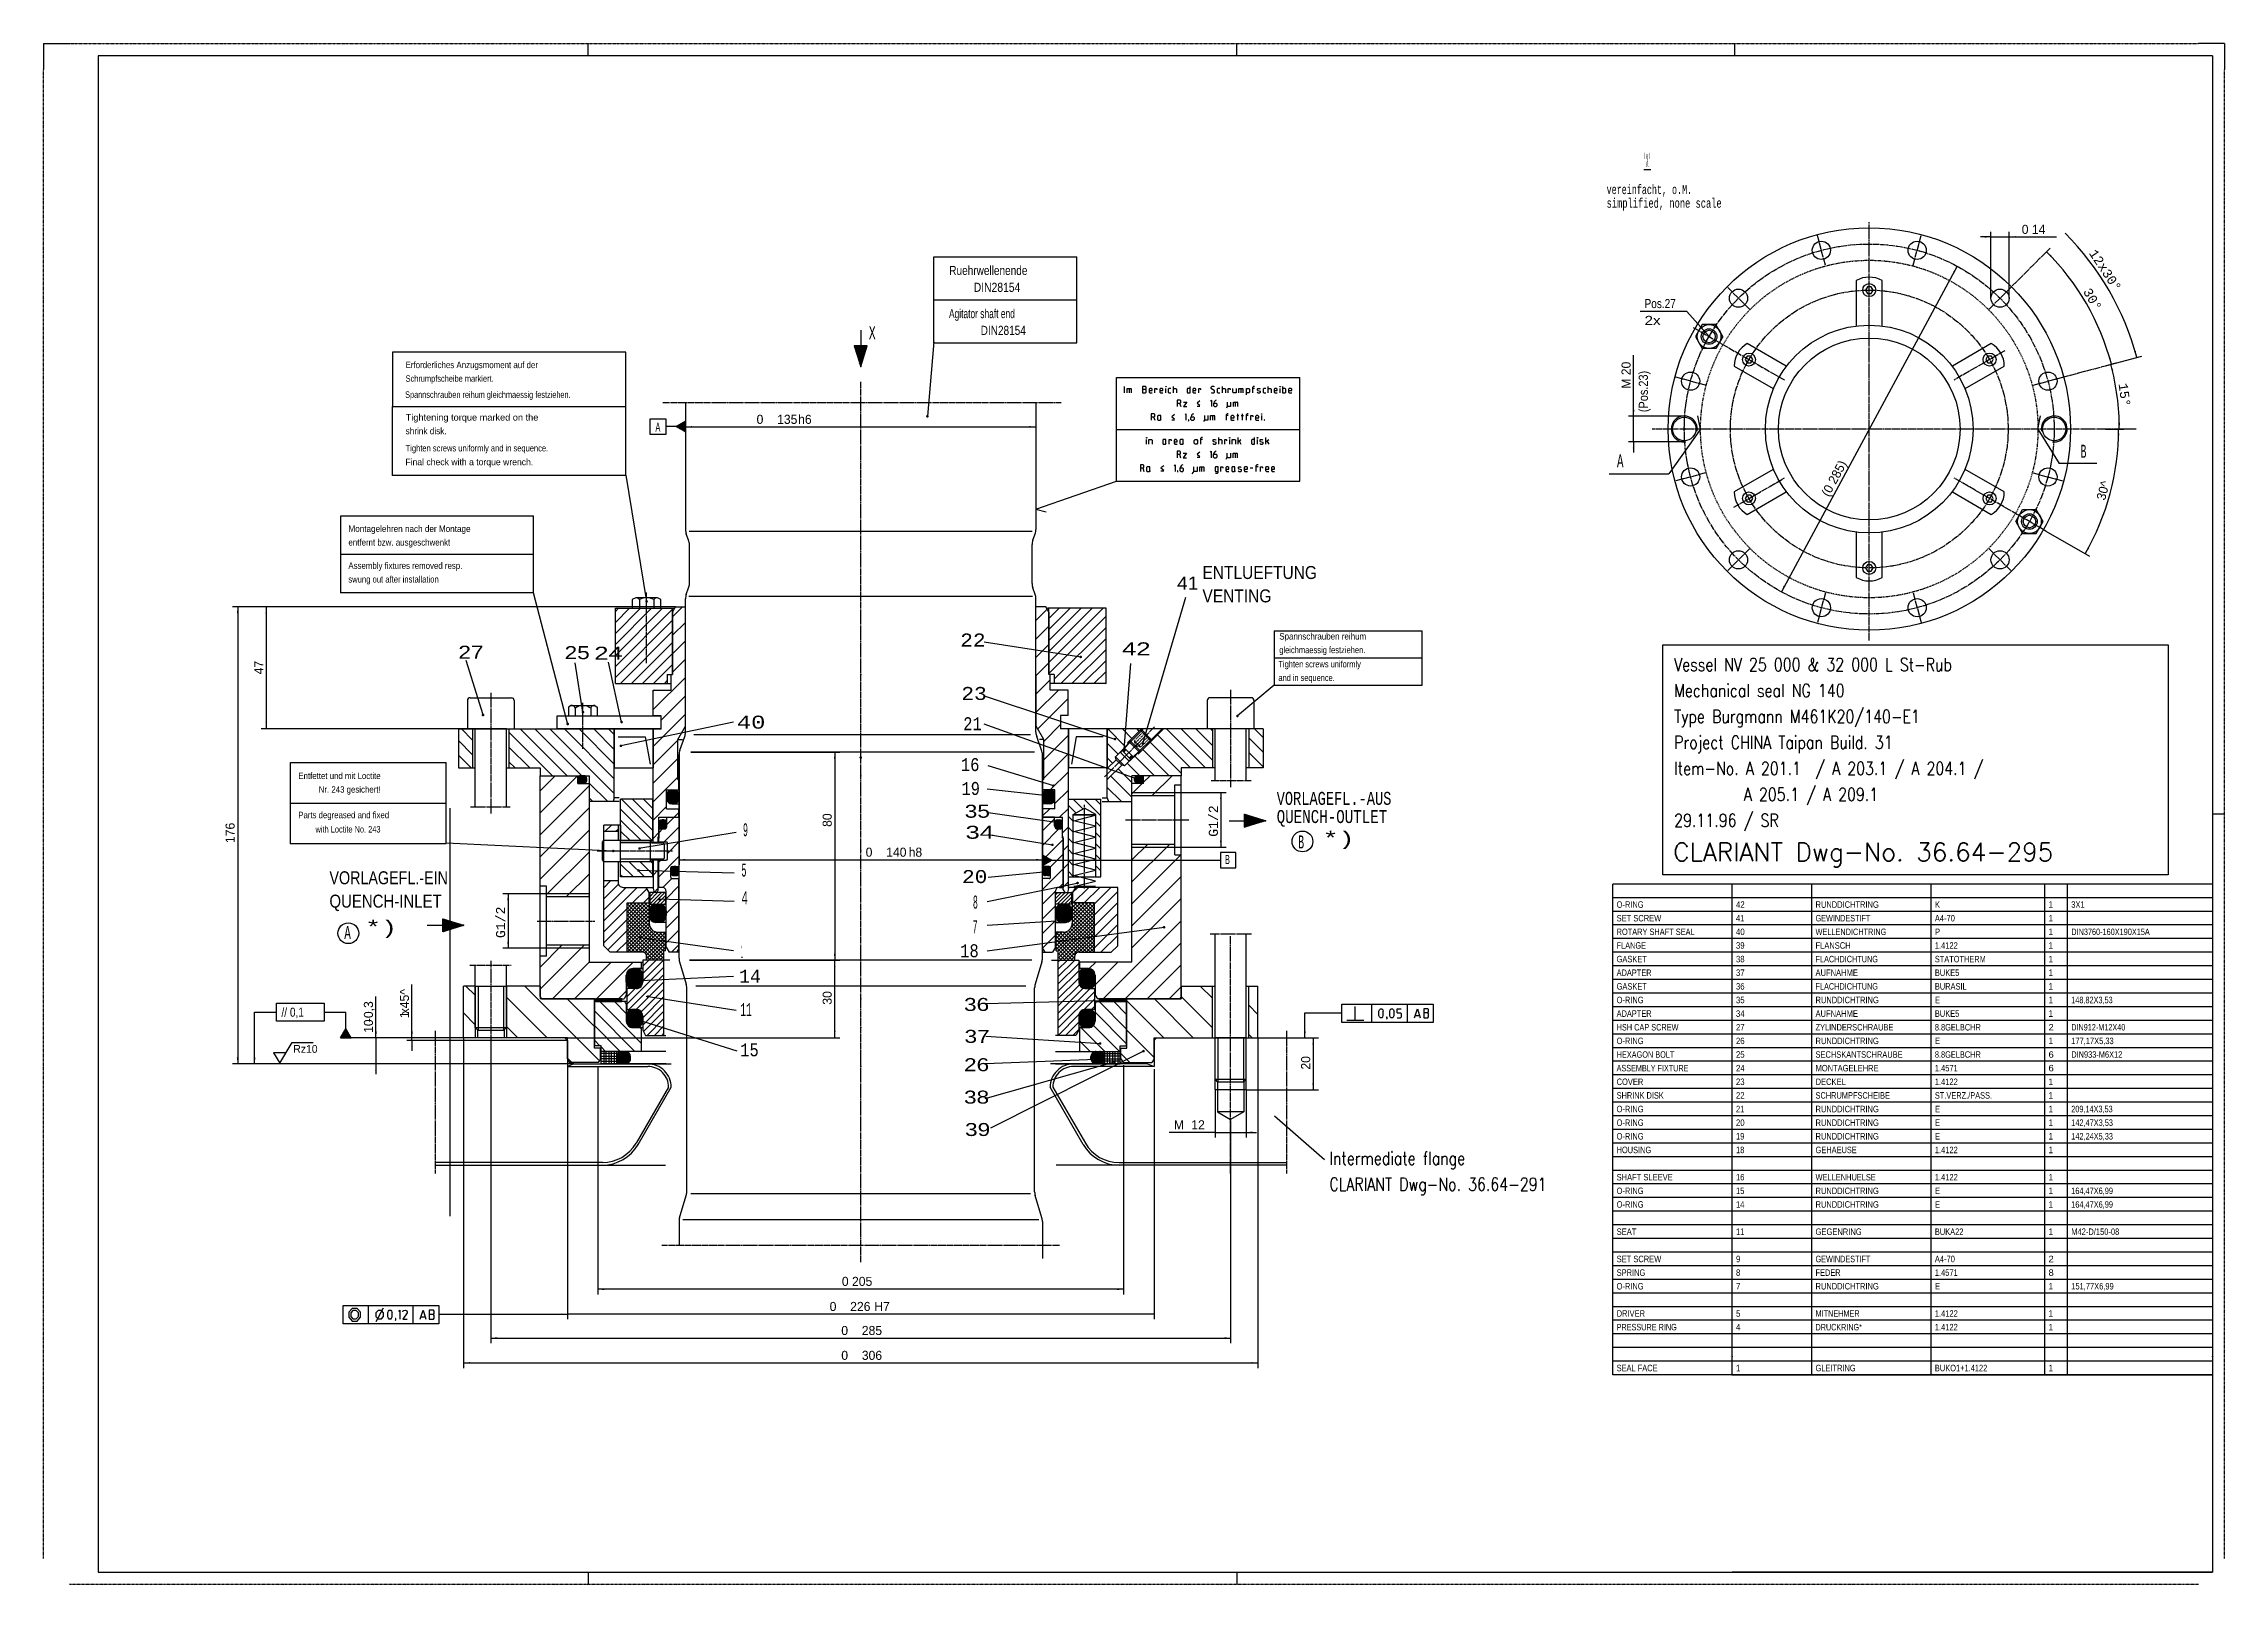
# Model space of a CAD drawing. Extents: x -315 to 525, y -318 to 275.
import ezdxf
from ezdxf.enums import TextEntityAlignment as Align

# ---------------------------------------------------------------- set-up
doc = ezdxf.new("R2010")
doc.units = 0
doc.header["$MEASUREMENT"] = 0
for name, pattern in [('CADRA_CENTERLINE', [3.15, 2.460938, -0.196875, 0.295312, -0.196875]), ('CADRA_DASHED', [1.476561, 0.295312, -0.196875, 0.295312, -0.196875, 0.295312, -0.196875]), ('CADRA_NC', [0.239911, 0.019993, -0.059978, 0.019993, -0.059978, 0.019993, -0.059978]), ('CADRA_SOLID', [0])]:
    doc.linetypes.add(name, pattern=pattern)
for name, color, linetype in [('1', 7, 'CONTINUOUS'), ('10', 7, 'CONTINUOUS'), ('11', 7, 'CONTINUOUS'), ('13', 7, 'CONTINUOUS'), ('14', 7, 'CONTINUOUS'), ('15', 7, 'CONTINUOUS'), ('16', 7, 'CONTINUOUS'), ('2', 7, 'CONTINUOUS'), ('3', 7, 'CONTINUOUS'), ('5', 7, 'CONTINUOUS'), ('7', 7, 'CONTINUOUS'), ('8', 7, 'CONTINUOUS'), ('9', 7, 'CONTINUOUS')]:
    doc.layers.add(name, color=color, linetype=linetype)
doc.styles.add('MONOTXT', font='MONOTXT', dxfattribs={"height": 0.2})
doc.styles.add('ROMANS', font='ROMANS', dxfattribs={"height": 0.2})
doc.styles.get("Standard").update_dxf_attribs({"font": 'txt', "height": 0.2})

msp = doc.modelspace()

# ---------------------------------------------------------------- texts
at = {"layer": '15', "color": 4, "linetype": 'Continuous', "style": 'MONOTXT'}
for s, height, width, p in [("%%U'X'", 5, 0.170243, (301.65, 227.43)), ('vereinfacht, o.M.', 3.5, 0.639771, (287.35, 217)), ('simplified, none scale', 3.5, 0.665229, (287.35, 211.75)), ('X', 5, 0.606012, (3.13, 161.07)), ('B', 5, 0.51601, (469.97, 115.47)), ('A', 5, 0.588012, (291.33, 111.74)), ('22', 5, 1.128023, (38.34, 42.75)), ('23', 5, 1.128023, (38.78, 22.17)), ('40', 5, 1.272025, (-47.73, 11.12)), ('21', 5, 0.822016, (39.49, 10.52)), ('16', 5, 0.822016, (38.62, -5.22)), ('19', 5, 0.822016, (38.82, -14.42)), ('VORLAGEFL.-AUS', 4.9999, 0.729235, (160.25, -18.23)), ('QUENCH-OUTLET', 4.9999, 0.757015, (160.25, -25.23)), ('9', 5, 0.444009, (-45.36, -30.34)), ('B', 5, 0.51601, (168.57, -35)), ('*)', 5, 1.416028, (177.96, -33.66)), ('5', 5, 0.444009, (-45.95, -45.87)), ('20', 5, 1.128023, (39.02, -48.35)), ('4', 5, 0.588012, (-45.95, -56.52)), ('8', 5, 0.444009, (43.21, -58.2)), ('A', 5, 0.588012, (-198.95, -69.93)), ('*)', 5, 1.416028, (-190.9, -67.91)), ('7', 5, 0.444009, (43.1, -67.65)), ('1', 5, 0.138003, (-46.13, -77.26)), ('18', 5, 0.822016, (38.34, -76.93)), ('14', 5, 0.966019, (-46.84, -86.69)), ('11', 5, 0.51601, (-46.4, -99.55)), ('15', 5, 0.822016, (-46.4, -115.08))]:
    msp.add_text(s, height=height, dxfattribs=dict(at, width=width)).set_placement(p)
at = {"layer": '15', "color": 4, "linetype": 'Continuous'}
for s, height, width, p in [('Pos.27', 3.5, 0.827657, (301.96, 173.09)), ('2x', 3.5, 1.250286, (301.96, 166.59)), ('A', 3.5, 0.598857, (-79.1, 125.49)), ('41', 5, 1.107222, (121.86, 64.65)), ('ENTLUEFTUNG', 4.9999, 0.892658, (131.66, 68.75)), ('VENTING', 5, 0.893738, (131.66, 59.75)), ('27', 5, 1.301626, (-154.99, 38.07)), ('25', 5, 1.301626, (-114.08, 37.89)), ('24', 5, 1.474429, (-102.65, 37.66)), ('42', 5, 1.474429, (100.68, 39.36)), ('35', 5, 1.301626, (40.09, -23.19)), ('34', 5, 1.474429, (40.38, -31.29)), ('B', 3.5, 0.512, (140.32, -41.05)), ('VORLAGEFL.-EIN', 4.9999, 0.824556, (-204.67, -48.81)), ('QUENCH-INLET', 4.9999, 0.862557, (-204.67, -57.81)), ('O-RING              ', 2.5, 0.8326, (291.21, -57.88)), ('42           ', 2.5, 0.90232, (337.19, -57.88)), ('RUNDDICHTRING       ', 2.5, 0.75608, (367.84, -57.88)), ('K                  ', 2.5, 0.90124, (413.81, -57.88)), ('1  ', 2.5, 0.92172, (457.6, -57.88)), ('3X1                      ', 2.5, 0.86856, (466.35, -57.88)), ('SET SCREW           ', 2.5, 0.83812, (291.21, -63.13)), ('ROTARY SHAFT SEAL   ', 2.5, 0.78372, (291.21, -68.38)), ('41           ', 2.5, 0.87752, (337.19, -63.13)), ('40           ', 2.5, 0.90232, (337.19, -68.38)), ('WELLENDICHTRING     ', 2.5, 0.73948, (367.84, -68.38)), ('GEWINDESTIFT        ', 2.5, 0.769, (367.84, -63.13)), ('A4-70              ', 2.5, 0.86424, (413.81, -63.13)), ('P                  ', 2.5, 0.89928, (413.81, -68.38)), ('1  ', 2.5, 0.92172, (457.6, -63.13)), ('1  ', 2.5, 0.92172, (457.6, -68.38)), ('DIN3760-160X190X15A      ', 2.5, 0.70512, (466.35, -68.38)), ('FLANGE              ', 2.5, 0.84736, (291.21, -73.63)), ('39           ', 2.5, 0.89064, (337.19, -73.63)), ('FLANSCH             ', 2.5, 0.83904, (367.84, -73.63)), ('1.4122             ', 2.5, 0.79324, (413.81, -73.63)), ('1  ', 2.5, 0.92172, (457.6, -73.63)), ('ADAPTER             ', 2.5, 0.85196, (291.21, -84.13)), ('GASKET              ', 2.5, 0.85656, (291.21, -78.88)), ('38           ', 2.5, 0.89064, (337.19, -78.88)), ('37           ', 2.5, 0.89064, (337.19, -84.13)), ('AUFNAHME            ', 2.5, 0.8418, (367.84, -84.13)), ('FLACHDICHTUNG       ', 2.5, 0.7736, (367.84, -78.88)), ('STATOTHERM         ', 2.5, 0.82436, (413.81, -78.88)), ('BUKE5              ', 2.5, 0.8594, (413.81, -84.13)), ('1  ', 2.5, 0.92172, (457.6, -78.88)), ('1  ', 2.5, 0.92172, (457.6, -84.13)), ('O-RING              ', 2.5, 0.8326, (291.21, -94.63)), ('GASKET              ', 2.5, 0.85656, (291.21, -89.38)), ('36           ', 2.5, 0.89064, (337.19, -89.38)), ('35           ', 2.5, 0.89064, (337.19, -94.63)), ('RUNDDICHTRING       ', 2.5, 0.75608, (367.84, -94.63)), ('FLACHDICHTUNG       ', 2.5, 0.7736, (367.84, -89.38)), ('BURASIL            ', 2.5, 0.82924, (413.81, -89.38)), ('E                  ', 2.5, 0.8954, (413.81, -94.63)), ('1  ', 2.5, 0.92172, (457.6, -89.38)), ('1  ', 2.5, 0.92172, (457.6, -94.63)), ('148,82X3,53              ', 2.5, 0.77372, (466.35, -94.63)), ('// 0,1', 3.5, 0.832, (-223.15, -99.84)), ('36', 5, 1.301626, (39.8, -97.6)), ('ADAPTER             ', 2.5, 0.85196, (291.21, -99.88)), ('34           ', 2.5, 0.90232, (337.19, -99.88)), ('AUFNAHME            ', 2.5, 0.8418, (367.84, -99.88)), ('BUKE5              ', 2.5, 0.8594, (413.81, -99.88)), ('1  ', 2.5, 0.92172, (457.6, -99.88)), ('37', 5, 1.301626, (39.99, -109.89)), ('O-RING              ', 2.5, 0.8326, (291.21, -110.38)), ('HSH CAP SCREW       ', 2.5, 0.81784, (291.21, -105.13)), ('27           ', 2.5, 0.89064, (337.19, -105.13)), ('26           ', 2.5, 0.89064, (337.19, -110.38)), ('ZYLINDERSCHRAUBE    ', 2.5, 0.7478, (367.84, -105.13)), ('RUNDDICHTRING       ', 2.5, 0.75608, (367.84, -110.38)), ('8.8GELBCHR         ', 2.5, 0.78252, (413.81, -105.13)), ('E                  ', 2.5, 0.8954, (413.81, -110.38)), ('2  ', 2.5, 1.0706, (457.6, -105.13)), ('1  ', 2.5, 0.92172, (457.6, -110.38)), ('177,17X5,33              ', 2.5, 0.75544, (466.35, -110.38)), ('DIN912-M12X40            ', 2.5, 0.76932, (466.35, -105.13)), ('26', 5, 1.301626, (39.8, -120.81)), ('HEXAGON BOLT        ', 2.5, 0.81692, (291.21, -115.63)), ('25           ', 2.5, 0.89064, (337.19, -115.63)), ('SECHSKANTSCHRAUBE   ', 2.5, 0.75332, (367.84, -115.63)), ('8.8GELBCHR         ', 2.5, 0.78252, (413.81, -115.63)), ('6  ', 2.5, 1.0706, (457.6, -115.63)), ('DIN933-M6X12             ', 2.5, 0.78464, (466.35, -115.63)), ('ASSEMBLY FIXTURE    ', 2.5, 0.76532, (291.21, -120.88)), ('COVER               ', 2.5, 0.86392, (291.21, -126.13)), ('24           ', 2.5, 0.90232, (337.19, -120.88)), ('23           ', 2.5, 0.89064, (337.19, -126.13)), ('MONTAGELEHRE        ', 2.5, 0.79664, (367.84, -120.88)), ('DECKEL              ', 2.5, 0.84456, (367.84, -126.13)), ('1.4571             ', 2.5, 0.79324, (413.81, -120.88)), ('1.4122             ', 2.5, 0.79324, (413.81, -126.13)), ('6  ', 2.5, 1.0706, (457.6, -120.88)), ('1  ', 2.5, 0.92172, (457.6, -126.13)), ('38', 5, 1.301626, (39.8, -133.29)), ('SHRINK DISK         ', 2.5, 0.78188, (291.21, -131.38)), ('O-RING              ', 2.5, 0.8326, (291.21, -136.63)), ('21           ', 2.5, 0.86584, (337.19, -136.63)), ('22           ', 2.5, 0.89064, (337.19, -131.38)), ('SCHRUMPFSCHEIBE     ', 2.5, 0.74688, (367.84, -131.38)), ('RUNDDICHTRING       ', 2.5, 0.75608, (367.84, -136.63)), ('ST.VERZ./PASS.     ', 2.5, 0.71344, (413.81, -131.38)), ('E                  ', 2.5, 0.8954, (413.81, -136.63)), ('1  ', 2.5, 0.92172, (457.6, -131.38)), ('1  ', 2.5, 0.92172, (457.6, -136.63)), ('209,14X3,53              ', 2.5, 0.77372, (466.35, -136.63)), ('39', 5, 1.301626, (40.19, -145.77)), ('O-RING              ', 2.5, 0.8326, (291.21, -141.88)), ('20           ', 2.5, 0.89064, (337.19, -141.88)), ('RUNDDICHTRING       ', 2.5, 0.75608, (367.84, -141.88)), ('E                  ', 2.5, 0.8954, (413.81, -141.88)), ('1  ', 2.5, 0.92172, (457.6, -141.88)), ('142,47X3,53              ', 2.5, 0.77956, (466.35, -141.88)), ('O-RING              ', 2.5, 0.8326, (291.21, -147.13)), ('HOUSING             ', 2.5, 0.82616, (291.21, -152.38)), ('19           ', 2.5, 0.86584, (337.19, -147.13)), ('18           ', 2.5, 0.86584, (337.19, -152.38)), ('GEHAEUSE            ', 2.5, 0.828, (367.84, -152.38)), ('RUNDDICHTRING       ', 2.5, 0.75608, (367.84, -147.13)), ('1.4122             ', 2.5, 0.79324, (413.81, -152.38)), ('E                  ', 2.5, 0.8954, (413.81, -147.13)), ('1  ', 2.5, 0.92172, (457.6, -147.13)), ('1  ', 2.5, 0.92172, (457.6, -152.38)), ('142,24X5,33              ', 2.5, 0.77956, (466.35, -147.13)), ('SHAFT SLEEVE        ', 2.5, 0.79848, (291.21, -162.88)), ('O-RING              ', 2.5, 0.8326, (291.21, -168.13)), ('16           ', 2.5, 0.86584, (337.19, -162.88)), ('15           ', 2.5, 0.86584, (337.19, -168.13)), ('WELLENHUELSE        ', 2.5, 0.78744, (367.84, -162.88)), ('RUNDDICHTRING       ', 2.5, 0.75608, (367.84, -168.13)), ('1.4122             ', 2.5, 0.79324, (413.81, -162.88)), ('E                  ', 2.5, 0.8954, (413.81, -168.13)), ('1  ', 2.5, 0.92172, (457.6, -162.88)), ('1  ', 2.5, 0.92172, (457.6, -168.13)), ('164,47X6,99              ', 2.5, 0.77956, (466.35, -168.13)), ('O-RING              ', 2.5, 0.8326, (291.21, -173.38)), ('14           ', 2.5, 0.87752, (337.19, -173.38)), ('RUNDDICHTRING       ', 2.5, 0.75608, (367.84, -173.38)), ('E                  ', 2.5, 0.8954, (413.81, -173.38)), ('1  ', 2.5, 0.92172, (457.6, -173.38)), ('164,47X6,99              ', 2.5, 0.77956, (466.35, -173.38)), ('SEAT                ', 2.5, 0.87224, (291.21, -183.88)), ('11           ', 2.5, 0.84104, (337.19, -183.88)), ('GEGENRING           ', 2.5, 0.80032, (367.84, -183.88)), ('BUKA22             ', 2.5, 0.85744, (413.81, -183.88)), ('1  ', 2.5, 0.92172, (457.6, -183.88)), ('M42-D/150-08             ', 2.5, 0.79632, (466.35, -183.88)), ('SET SCREW           ', 2.5, 0.83812, (291.21, -194.38)), ('9            ', 2.5, 0.90816, (337.19, -194.38)), ('GEWINDESTIFT        ', 2.5, 0.769, (367.84, -194.38)), ('A4-70              ', 2.5, 0.86424, (413.81, -194.38)), ('2  ', 2.5, 1.0706, (457.6, -194.38)), ('SPRING              ', 2.5, 0.83352, (291.21, -199.63)), ('8            ', 2.5, 0.90816, (337.19, -199.63)), ('FEDER               ', 2.5, 0.85012, (367.84, -199.63)), ('1.4571             ', 2.5, 0.79324, (413.81, -199.63)), ('8  ', 2.5, 1.0706, (457.6, -199.63)), ('O-RING              ', 2.5, 0.8326, (291.21, -204.88)), ('7            ', 2.5, 0.90816, (337.19, -204.88)), ('RUNDDICHTRING       ', 2.5, 0.75608, (367.84, -204.88)), ('E                  ', 2.5, 0.8954, (413.81, -204.88)), ('1  ', 2.5, 0.92172, (457.6, -204.88)), ('151,77X6,99              ', 2.5, 0.75544, (466.35, -204.88)), ('PRESSURE RING       ', 2.5, 0.76992, (291.21, -220.63)), ('DRIVER              ', 2.5, 0.83812, (291.21, -215.38)), ('4            ', 2.5, 0.91984, (337.19, -220.63)), ('5            ', 2.5, 0.90816, (337.19, -215.38)), ('MITNEHMER           ', 2.5, 0.81232, (367.84, -215.38)), ('DRUCKRING*          ', 2.5, 0.80308, (367.84, -220.63)), ('1.4122             ', 2.5, 0.79324, (413.81, -215.38)), ('1.4122             ', 2.5, 0.79324, (413.81, -220.63)), ('1  ', 2.5, 0.92172, (457.6, -215.38)), ('1  ', 2.5, 0.92172, (457.6, -220.63)), ('SEAL FACE           ', 2.5, 0.82984, (291.21, -236.38)), ('1            ', 2.5, 0.88336, (337.19, -236.38)), ('GLEITRING           ', 2.5, 0.78928, (367.84, -236.38)), ('BUKO1+1.4122       ', 2.5, 0.71832, (413.81, -236.38)), ('1  ', 2.5, 0.92172, (457.6, -236.38))]:
    msp.add_text(s, height=height, dxfattribs=dict(at, width=width)).set_placement(p)
at = {"layer": '15', "color": 4, "linetype": 'Continuous', "width": 0.901371}
msp.add_text('(Pos.23)', height=3.5, rotation=90, dxfattribs=at).set_placement((303.24, 133))
at = {"layer": '15', "color": 4, "linetype": 'Continuous', "style": 'ROMANS', "width": 0.8}
for s, p in [('Vessel NV 25 000 & 32 000 L St-Rub', (313.38, 35.81)), ('Mechanical seal NG 140', (313.38, 25.81)), ('Type Burgmann M461K20/140-E1', (313.38, 15.81)), ('Project CHINA Taipan Build. 31', (313.38, 5.81)), ('Item-No. A 201.1  / A 203.1 / A 204.1 /', (313.38, -4.19)), ('         A 205.1 / A 209.1', (313.38, -14.19)), ('29.11.96 / SR', (313.38, -24.19)), ('Intermediate flange', (180.53, -154.33)), ('CLARIANT Dwg-No. 36.64-291', (180.53, -164.33))]:
    msp.add_text(s, height=5, dxfattribs=at).set_placement(p, align=Align.MIDDLE_LEFT)
at = {"layer": '15', "color": 4, "linetype": 'Continuous', "style": 'ROMANS'}
msp.add_text('CLARIANT Dwg-No. 36.64-295', height=7, dxfattribs=at).set_placement((313.04, -36.39), align=Align.MIDDLE_LEFT)
at = {"layer": '16', "color": 4, "linetype": 'Continuous'}
for s, p in [('0 14', (447.27, 201.66)), ('0 ', (-40.11, 128.5)), ('135', (-32.2, 128.5)), (' h6', (-25.41, 128.5)), ('0 ', (1.91, -38.21)), ('140', (9.82, -38.21)), (' h8', (17.17, -38.21)), ('M ', (120.64, -143.21)), ('12', (127.36, -143.21)), ('0 205', (-7.26, -203.51)), ('0 ', (-11.96, -213.17)), ('226', (-4.05, -213.17)), (' H7', (3.93, -213.17)), ('0 ', (-7.48, -222.42)), ('285', (0.43, -222.42)), ('0 ', (-7.48, -232)), ('306', (0.43, -232))]:
    msp.add_text(s, height=3.5, dxfattribs=at).set_placement(p)
at = {"layer": '16', "color": 4, "linetype": 'Continuous', "style": 'MONOTXT'}
for s, rotation, p in [('12x30%%d', 303.41837, (473.01, 194.28)), ('30%%d', 299.99999, (470.78, 179.52)), ('15%%d', 277.49999, (484.57, 143.98)), ('G1/2', 89.99999, (137.59, -30.53)), ('G1/2', 89.99999, (-137, -69.53))]:
    msp.add_text(s, height=3.5, rotation=rotation, dxfattribs=at).set_placement(p)
at = {"layer": '16', "color": 4, "linetype": 'Continuous'}
for s, rotation, p in [('M 20', 89.99999, (296.59, 142.05)), ('(0 285)', 61.6164, (372.98, 100.16)), ('30^ ', 74.99993, (479.35, 98.83)), ('47', 89.99999, (-230.16, 32.03)), ('80', 89.99999, (-11.17, -26.72)), ('176', 89.99999, (-241.18, -32.93)), ('x45^ ', 89.99999, (-174.03, -98.9)), ('30', 90, (-11.17, -95.19)), ('-0,3', 89.99999, (-187.9, -101.92)), ('1', 89.99999, (-174.03, -100.37)), ('10', 89.99999, (-187.9, -106.05)), ('20', 89.99999, (173.16, -120.19))]:
    msp.add_text(s, height=3.5, rotation=rotation, dxfattribs=at).set_placement(p)

# ---------------------------------------------------------------- blocks, each defined once
blk = doc.blocks.new('39_TEX')
at = {"layer": '10', "color": 48, "linetype": 'CADRA_SOLID'}
blk.add_point((0, 0), dxfattribs=at)
at = {"layer": '15', "color": 4, "linetype": 'CADRA_SOLID'}
for p, q in [((3.029, 33.9961), (3.029, 36.5001)), ((4.0821, 35.7489), (5.5279, 35.7489)), ((4.0821, 33.9961), (4.0821, 35.7489)), ((4.9281, 33.9961), (4.9281, 35.7489)), ((5.774, 35.4985), (5.5279, 35.7489)), ((5.774, 33.9961), (5.774, 35.4985)), ((11.1234, 35.3263), (9.9621, 35.3263)), ((11.1234, 33.9961), (11.3848, 34.2641)), ((14.7622, 35.7489), (15.3773, 35.7489)), ((14.7622, 33.9961), (14.7622, 35.7489)), ((15.6234, 35.4985), (15.3773, 35.7489)), ((15.6234, 35.2481), (15.6234, 35.4985)), ((18.9901, 33.9961), (18.9901, 35.7489)), ((21.9021, 33.9961), (21.9021, 36.5001)), ((31.6222, 35.7489), (32.2373, 35.7489)), ((31.6222, 33.9961), (31.6222, 35.7489)), ((32.4834, 35.4985), (32.2373, 35.7489)), ((32.4834, 35.2481), (32.4834, 35.4985)), ((40.7421, 33.9961), (40.7421, 36.5001)), ((42.9622, 35.7489), (43.5773, 35.7489)), ((42.9622, 33.9961), (42.9622, 35.7489)), ((43.8234, 35.4985), (43.5773, 35.7489)), ((43.8234, 35.2481), (43.8234, 35.4985)), ((46.0526, 35.6628), (46.0526, 33.9961)), ((47.1021, 35.7489), (48.5479, 35.7489)), ((47.1021, 33.9961), (47.1021, 35.7489)), ((47.9481, 33.9961), (47.9481, 35.7489)), ((48.794, 35.4985), (48.5479, 35.7489)), ((48.794, 33.9961), (48.794, 35.4985)), ((53.1619, 35.7489), (52.2621, 35.7489)), ((52.4996, 36.2497), (52.7447, 36.5001)), ((52.4996, 33.9961), (52.4996, 36.2497)), ((53.1619, 36.5001), (52.7447, 36.5001)), ((54.1821, 35.4985), (54.4282, 35.7489)), ((54.1821, 35.4985), (54.1821, 35.162)), ((54.1821, 35.162), (54.3561, 34.9859)), ((54.1821, 34.2465), (54.4282, 33.9961)), ((54.3561, 34.9859), (55.2665, 34.7277)), ((54.4282, 35.7489), (55.0896, 35.7489)), ((54.4282, 33.9961), (55.1665, 33.9961)), ((55.0896, 35.7489), (55.3049, 35.5298)), ((55.1665, 33.9961), (55.4126, 34.2465)), ((55.4126, 34.579), (55.2665, 34.7277)), ((55.4126, 34.2465), (55.4126, 34.579)), ((58.4421, 33.9961), (58.4421, 36.5001)), ((63.0301, 33.9961), (63.0301, 35.7489)), ((63.9621, 36.5001), (63.9621, 33.9961)), ((24.2911, 30.0763), (24.7026, 28.7461)), ((31.0521, 28.9123), (32.1057, 28.9123)), ((36.2121, 25.2489), (37.6579, 25.2489)), ((36.2121, 23.4961), (36.2121, 25.2489)), ((37.0581, 23.4961), (37.0581, 25.2489)), ((37.4121, 28.9965), (37.4121, 29.8259)), ((37.4121, 28.9965), (37.6582, 28.7461)), ((37.904, 24.9985), (37.6579, 25.2489)), ((37.6582, 28.7461), (38.3965, 28.7461)), ((38.3965, 28.7461), (38.6426, 28.9965)), ((42.9919, 25.2489), (42.0921, 25.2489)), ((42.3295, 25.7497), (42.5747, 26.0001)), ((42.3295, 23.4961), (42.3295, 25.7497)), ((42.9919, 26.0001), (42.5747, 26.0001)), ((43.9226, 30.4128), (43.9226, 28.7461)), ((44.9721, 30.4989), (46.4179, 30.4989)), ((44.9721, 28.7461), (44.9721, 30.4989)), ((45.8181, 28.7461), (45.8181, 30.4989)), ((46.2921, 25.2489), (47.0804, 25.2489)), ((46.664, 30.2485), (46.4179, 30.4989)), ((46.5882, 26.0001), (46.5882, 23.4961)), ((46.664, 28.7461), (46.664, 30.2485)), ((48.0321, 25.2489), (48.8204, 25.2489)), ((48.3282, 26.0001), (48.3282, 23.4961)), ((50.6719, 25.2489), (49.7721, 25.2489)), ((50.0095, 25.7497), (50.2547, 26.0001)), ((50.0095, 23.4961), (50.0095, 25.7497)), ((50.6719, 26.0001), (50.2547, 26.0001)), ((51.6922, 25.2489), (52.3073, 25.2489)), ((51.6922, 23.4961), (51.6922, 25.2489)), ((52.5534, 24.9985), (52.3073, 25.2489)), ((55.9201, 23.4961), (55.9201, 25.2489)), ((14.2711, 24.8263), (14.6826, 23.4961)), ((21.2721, 23.6623), (22.3257, 23.6623)), ((27.6321, 23.4961), (27.808, 23.4961)), ((28.6521, 23.7465), (28.6521, 24.5759)), ((28.6521, 23.7465), (28.8982, 23.4961)), ((28.8982, 23.4961), (29.6365, 23.4961)), ((29.6365, 23.4961), (29.8826, 23.7465)), ((35.1626, 25.1628), (35.1626, 23.4961)), ((37.904, 23.4961), (37.904, 24.9985)), ((52.5534, 24.7481), (52.5534, 24.9985)), ((11.5419, 14.2886), (11.5419, 16.0414)), ((20.274, 16.0414), (20.8892, 16.0414)), ((20.274, 14.2886), (20.274, 16.0414)), ((21.1353, 15.791), (20.8892, 16.0414)), ((21.1353, 15.5406), (21.1353, 15.791)), ((24.223, 10.3688), (24.6344, 9.0386)), ((30.984, 9.2049), (32.0376, 9.2049)), ((33.1137, 16.0414), (32.2139, 16.0414)), ((32.4514, 16.5422), (32.6965, 16.7926)), ((32.4514, 14.2886), (32.4514, 16.5422)), ((33.1137, 16.7926), (32.6965, 16.7926)), ((37.134, 15.791), (37.3801, 16.0414)), ((37.134, 15.791), (37.134, 15.4545)), ((37.134, 15.4545), (37.308, 15.2785)), ((37.134, 14.539), (37.3801, 14.2886)), ((37.308, 15.2785), (38.2183, 15.0202)), ((37.344, 9.289), (37.344, 10.1184)), ((37.344, 9.289), (37.5901, 9.0386)), ((37.3801, 16.0414), (38.0414, 16.0414)), ((37.3801, 14.2886), (38.1183, 14.2886)), ((37.5901, 9.0386), (38.3283, 9.0386)), ((38.0414, 16.0414), (38.2568, 15.8223)), ((38.1183, 14.2886), (38.3644, 14.539)), ((38.3644, 14.8716), (38.2183, 15.0202)), ((38.3283, 9.0386), (38.5744, 9.289)), ((38.3644, 14.539), (38.3644, 14.8716)), ((39.4139, 14.2886), (39.4139, 16.7926)), ((41.634, 16.0414), (42.2492, 16.0414)), ((41.634, 14.2886), (41.634, 16.0414)), ((42.4953, 15.791), (42.2492, 16.0414)), ((42.4953, 15.5406), (42.4953, 15.791)), ((43.5819, 14.2886), (43.5819, 16.0414)), ((43.8544, 10.7053), (43.8544, 9.0386)), ((44.904, 10.7914), (46.3498, 10.7914)), ((44.904, 9.0386), (44.904, 10.7914)), ((45.7499, 9.0386), (45.7499, 10.7914)), ((46.5959, 10.541), (46.3498, 10.7914)), ((46.5959, 9.0386), (46.5959, 10.541)), ((46.794, 14.2886), (46.794, 16.7926)), ((46.794, 15.165), (47.9014, 16.0414)), ((47.2092, 15.4936), (47.9014, 14.2886)), ((54.2619, 14.2886), (54.2619, 16.0414)), ((55.194, 15.791), (55.4401, 16.0414)), ((55.194, 15.791), (55.194, 15.4545)), ((55.194, 15.4545), (55.368, 15.2785)), ((55.194, 14.539), (55.4401, 14.2886)), ((55.368, 15.2785), (56.2783, 15.0202)), ((55.4401, 16.0414), (56.1014, 16.0414)), ((55.4401, 14.2886), (56.1783, 14.2886)), ((56.1014, 16.0414), (56.3168, 15.8223)), ((56.1783, 14.2886), (56.4244, 14.539)), ((56.4244, 14.8716), (56.2783, 15.0202)), ((56.4244, 14.539), (56.4244, 14.8716)), ((57.474, 14.2886), (57.474, 16.7926)), ((57.474, 15.165), (58.5814, 16.0414)), ((57.8892, 15.4936), (58.5814, 14.2886)), ((10.093, 5.1188), (10.5044, 3.7886)), ((17.094, 3.9549), (18.1475, 3.9549)), ((23.4539, 3.7886), (23.6299, 3.7886)), ((24.474, 4.039), (24.474, 4.8684)), ((24.474, 4.039), (24.7201, 3.7886)), ((24.7201, 3.7886), (25.4583, 3.7886)), ((25.4583, 3.7886), (25.7044, 4.039)), ((30.9844, 5.4553), (30.9844, 3.7886)), ((32.034, 5.5414), (33.4798, 5.5414)), ((32.034, 3.7886), (32.034, 5.5414)), ((32.8799, 3.7886), (32.8799, 5.5414)), ((33.7259, 5.291), (33.4798, 5.5414)), ((33.7259, 3.7886), (33.7259, 5.291)), ((40.194, 5.5414), (40.8092, 5.5414)), ((40.194, 3.7886), (40.194, 5.5414)), ((41.0553, 5.291), (40.8092, 5.5414)), ((41.0553, 5.0406), (41.0553, 5.291)), ((46.854, 5.291), (47.1001, 5.5414)), ((46.854, 5.291), (46.854, 4.9545)), ((46.854, 4.9545), (47.028, 4.7785)), ((46.854, 4.039), (47.1001, 3.7886)), ((47.028, 4.7785), (47.9383, 4.5202)), ((47.1001, 5.5414), (47.7614, 5.5414)), ((47.1001, 3.7886), (47.8383, 3.7886)), ((47.7614, 5.5414), (47.9768, 5.3223)), ((47.8383, 3.7886), (48.0844, 4.039)), ((48.0844, 4.3716), (47.9383, 4.5202)), ((48.0844, 4.039), (48.0844, 4.3716)), ((51.414, 5.1188), (52.5214, 5.1188)), ((54.4737, 5.5414), (53.5739, 5.5414)), ((53.8114, 6.0422), (54.0565, 6.2926)), ((53.8114, 3.7886), (53.8114, 6.0422)), ((54.4737, 6.2926), (54.0565, 6.2926)), ((55.494, 5.5414), (56.1092, 5.5414)), ((55.494, 3.7886), (55.494, 5.5414)), ((56.3553, 5.291), (56.1092, 5.5414)), ((56.3553, 5.0406), (56.3553, 5.291))]:
    blk.add_line(p, q, dxfattribs=at)
for points in [[(11.1234, 36.5001), (9.9621, 36.5001), (9.9621, 33.9961), (11.1234, 33.9961)], [(11.1234, 35.3263), (11.3848, 35.6002), (11.3848, 36.234), (11.1234, 36.5001)], [(11.1234, 33.9961), (11.3848, 34.2641), (11.3848, 35.0603), (11.1234, 35.3263)], [(12.809, 35.7489), (12.4821, 35.4359), (12.4821, 34.3052), (12.809, 33.9961), (13.7126, 33.9961)], [(12.4821, 34.8725), (13.7126, 34.8725), (13.7126, 35.4359), (13.3357, 35.7489), (12.809, 35.7489)], [(16.949, 35.7489), (16.6221, 35.4359), (16.6221, 34.3052), (16.949, 33.9961), (17.8526, 33.9961)], [(16.6221, 34.8725), (17.8526, 34.8725), (17.8526, 35.4359), (17.4757, 35.7489), (16.949, 35.7489)], [(20.9065, 35.7489), (20.1682, 35.7489), (19.9221, 35.4985), (19.9221, 34.2465)], [(19.9221, 34.2465), (20.1682, 33.9961), (20.9065, 33.9961)], [(21.9021, 35.7489), (22.8096, 35.7489), (23.0557, 35.4985), (23.0557, 33.9961)], [(28.2987, 35.7489), (27.3682, 35.7489), (27.1221, 35.4985), (27.1221, 34.2465), (27.3682, 33.9961)], [(27.3682, 33.9961), (28.2987, 33.9961), (28.2987, 36.5001)], [(29.669, 35.7489), (29.3421, 35.4359), (29.3421, 34.3052), (29.669, 33.9961), (30.5726, 33.9961)], [(29.3421, 34.8725), (30.5726, 34.8725), (30.5726, 35.4359), (30.1958, 35.7489), (29.669, 35.7489)], [(37.6895, 36.3749), (37.4396, 36.5001), (36.809, 36.5001), (36.4576, 36.1558)], [(37.6895, 34.3286), (37.6895, 34.8294), (36.4576, 35.7489), (36.4576, 36.1558)], [(36.4821, 34.1213), (36.7282, 33.9961), (37.3588, 33.9961), (37.6895, 34.3286)], [(39.7465, 35.7489), (39.0082, 35.7489), (38.7621, 35.4985), (38.7621, 34.2465)], [(38.7621, 34.2465), (39.0082, 33.9961), (39.7465, 33.9961)], [(40.7421, 35.7489), (41.6496, 35.7489), (41.8957, 35.4985), (41.8957, 33.9961)], [(46.0526, 35.7489), (46.0526, 33.9961), (45.0682, 33.9961), (44.8221, 34.2465), (44.8221, 35.7489)], [(50.9665, 35.7489), (51.2126, 35.4985), (51.2126, 34.2465), (50.9665, 33.9961), (49.9821, 33.9961)], [(49.9821, 33.2449), (49.9821, 35.7489), (50.9665, 35.7489)], [(57.4465, 35.7489), (56.7082, 35.7489), (56.4621, 35.4985), (56.4621, 34.2465)], [(56.4621, 34.2465), (56.7082, 33.9961), (57.4465, 33.9961)], [(58.4421, 35.7489), (59.3496, 35.7489), (59.5957, 35.4985), (59.5957, 33.9961)], [(60.989, 35.7489), (60.6621, 35.4359), (60.6621, 34.3052), (60.989, 33.9961), (61.8926, 33.9961)], [(60.6621, 34.8725), (61.8926, 34.8725), (61.8926, 35.4359), (61.5158, 35.7489), (60.989, 35.7489)], [(65.1926, 35.4985), (64.9465, 35.7489), (63.9621, 35.7489)], [(63.9621, 33.9961), (64.9465, 33.9961), (65.1926, 34.2465), (65.1926, 35.4985)], [(66.569, 35.7489), (66.2421, 35.4359), (66.2421, 34.3052), (66.569, 33.9961), (67.4726, 33.9961)], [(66.2421, 34.8725), (67.4726, 34.8725), (67.4726, 35.4359), (67.0958, 35.7489), (66.569, 35.7489)], [(14.4365, 26.0001), (13.3521, 26.0001), (13.3521, 23.4961)], [(13.3521, 24.8263), (14.4365, 24.8263), (14.6826, 25.0767), (14.6826, 25.7497), (14.4365, 26.0001)], [(16.9826, 23.6555), (16.9826, 25.2489), (15.9982, 25.2489), (15.7521, 24.9985)], [(22.3257, 25.6558), (21.2721, 24.8263), (22.3257, 23.9969)], [(24.4565, 31.2501), (23.3721, 31.2501), (23.3721, 28.7461)], [(23.3721, 30.0763), (24.4565, 30.0763), (24.7026, 30.3267), (24.7026, 30.9997), (24.4565, 31.2501)], [(25.7721, 30.4989), (27.0026, 30.4989), (25.7721, 28.7461), (27.0026, 28.7461)], [(26.3721, 25.6558), (26.7239, 26.0001), (26.7239, 23.4961)], [(29.6365, 26.0001), (29.3096, 25.8279), (29.0328, 25.5932), (28.8232, 25.288), (28.6937, 24.8263)], [(32.1057, 30.9058), (31.0521, 30.0763), (32.1057, 29.2469)], [(35.1626, 25.2489), (35.1626, 23.4961), (34.1782, 23.4961), (33.9321, 23.7465), (33.9321, 25.2489)], [(36.1521, 30.9058), (36.5039, 31.2501), (36.5039, 28.7461)], [(37.4121, 28.9965), (37.4121, 29.8259), (37.4537, 30.0763)], [(37.4121, 28.9965), (37.6582, 28.7461), (38.3965, 28.7461), (38.6426, 28.9965)], [(38.3965, 31.2501), (38.0696, 31.0779), (37.7928, 30.8432), (37.5832, 30.538), (37.4537, 30.0763)], [(37.4537, 30.0763), (38.3965, 30.0763), (38.6426, 29.8259), (38.6426, 28.9965)], [(43.9226, 30.4989), (43.9226, 28.7461), (42.9382, 28.7461), (42.6921, 28.9965), (42.6921, 30.4989)], [(44.339, 25.2489), (44.0121, 24.9359), (44.0121, 23.8052), (44.339, 23.4961), (45.2426, 23.4961)], [(44.0121, 24.3725), (45.2426, 24.3725), (45.2426, 24.9359), (44.8657, 25.2489), (44.339, 25.2489)], [(53.879, 25.2489), (53.5521, 24.9359), (53.5521, 23.8052), (53.879, 23.4961), (54.7826, 23.4961)], [(53.5521, 24.3725), (54.7826, 24.3725), (54.7826, 24.9359), (54.4057, 25.2489), (53.879, 25.2489)], [(15.7521, 24.9985), (15.7521, 23.7465), (15.9982, 23.4961), (16.8211, 23.4961)], [(16.8211, 23.4961), (16.9826, 23.6555), (17.1364, 23.4961)], [(27.6321, 23.1635), (27.808, 23.3298), (27.808, 23.6623), (27.6321, 23.6623), (27.6321, 23.4961)], [(28.6521, 23.7465), (28.6521, 24.5759), (28.6937, 24.8263)], [(28.6521, 23.7465), (28.8982, 23.4961), (29.6365, 23.4961), (29.8826, 23.7465)], [(28.6937, 24.8263), (29.6365, 24.8263), (29.8826, 24.5759), (29.8826, 23.7465)], [(12.474, 14.2886), (12.474, 16.0414), (13.4583, 16.0414), (13.7044, 15.791), (13.7044, 14.2886)], [(18.9844, 14.448), (18.9844, 16.0414), (18.0001, 16.0414), (17.754, 15.791)], [(17.754, 15.791), (17.754, 14.539), (18.0001, 14.2886), (18.8229, 14.2886)], [(18.8229, 14.2886), (18.9844, 14.448), (19.1382, 14.2886)], [(22.4608, 16.0414), (22.134, 15.7284), (22.134, 14.5977), (22.4608, 14.2886), (23.3644, 14.2886)], [(22.134, 15.165), (23.3644, 15.165), (23.3644, 15.7284), (22.9876, 16.0414), (22.4608, 16.0414)], [(24.3883, 11.5426), (23.304, 11.5426), (23.304, 9.0386)], [(23.304, 10.3688), (24.3883, 10.3688), (24.6344, 10.6192), (24.6344, 11.2922), (24.3883, 11.5426)], [(25.6444, 14.448), (25.6444, 16.0414), (24.6601, 16.0414), (24.414, 15.791)], [(24.414, 15.791), (24.414, 14.539), (24.6601, 14.2886), (25.4829, 14.2886)], [(25.4829, 14.2886), (25.6444, 14.448), (25.7982, 14.2886)], [(25.704, 10.7914), (26.9344, 10.7914), (25.704, 9.0386), (26.9344, 9.0386)], [(29.934, 14.6016), (29.934, 15.7284), (30.2416, 16.0414), (30.8568, 16.0414), (31.1644, 15.7284)], [(31.1644, 15.7284), (31.1644, 14.6016), (30.8568, 14.2886), (30.2416, 14.2886), (29.934, 14.6016)], [(32.0376, 11.1983), (30.984, 10.3688), (32.0376, 9.5394)], [(36.0839, 11.1983), (36.4358, 11.5426), (36.4358, 9.0386)], [(37.344, 9.289), (37.344, 10.1184), (37.3855, 10.3688)], [(37.344, 9.289), (37.5901, 9.0386), (38.3283, 9.0386), (38.5744, 9.289)], [(38.3283, 11.5426), (38.0015, 11.3704), (37.7246, 11.1357), (37.5151, 10.8305), (37.3855, 10.3688)], [(37.3855, 10.3688), (38.3283, 10.3688), (38.5744, 10.1184), (38.5744, 9.289)], [(39.4139, 16.0414), (40.3214, 16.0414), (40.5675, 15.791), (40.5675, 14.2886)], [(43.8544, 10.7914), (43.8544, 9.0386), (42.8701, 9.0386), (42.624, 9.289), (42.624, 10.7914)], [(44.514, 14.2886), (44.514, 16.0414), (45.4983, 16.0414), (45.7444, 15.791), (45.7444, 14.2886)], [(53.1306, 16.0414), (52.2001, 16.0414), (51.954, 15.791), (51.954, 14.539), (52.2001, 14.2886)], [(52.2001, 14.2886), (53.1306, 14.2886), (53.1306, 16.7926)], [(10.2583, 6.2926), (9.174, 6.2926), (9.174, 3.7886)], [(9.174, 5.1188), (10.2583, 5.1188), (10.5044, 5.3692), (10.5044, 6.0422), (10.2583, 6.2926)], [(12.8044, 3.948), (12.8044, 5.5414), (11.8201, 5.5414), (11.574, 5.291)], [(11.574, 5.291), (11.574, 4.039), (11.8201, 3.7886), (12.6429, 3.7886)], [(12.6429, 3.7886), (12.8044, 3.948), (12.9582, 3.7886)], [(18.1475, 5.9483), (17.094, 5.1188), (18.1475, 4.2894)], [(22.1939, 5.9483), (22.5458, 6.2926), (22.5458, 3.7886)], [(23.4539, 3.456), (23.6299, 3.6223), (23.6299, 3.9549), (23.4539, 3.9549), (23.4539, 3.7886)], [(24.474, 4.039), (24.474, 4.8684), (24.5155, 5.1188)], [(24.474, 4.039), (24.7201, 3.7886), (25.4583, 3.7886), (25.7044, 4.039)], [(25.4583, 6.2926), (25.1315, 6.1204), (24.8546, 5.8857), (24.6451, 5.5805), (24.5155, 5.1188)], [(24.5155, 5.1188), (25.4583, 5.1188), (25.7044, 4.8684), (25.7044, 4.039)], [(30.9844, 5.5414), (30.9844, 3.7886), (30.0001, 3.7886), (29.754, 4.039), (29.754, 5.5414)], [(38.1601, 5.5414), (37.914, 5.291), (37.914, 4.039), (38.1601, 3.7886), (39.1444, 3.7886)], [(38.061, 3.0374), (38.8983, 3.0374), (39.1444, 3.2878), (39.1444, 5.5414), (38.1601, 5.5414)], [(42.3808, 5.5414), (42.054, 5.2284), (42.054, 4.0977), (42.3808, 3.7886), (43.2844, 3.7886)], [(42.054, 4.665), (43.2844, 4.665), (43.2844, 5.2284), (42.9076, 5.5414), (42.3808, 5.5414)], [(45.5644, 3.948), (45.5644, 5.5414), (44.5801, 5.5414), (44.334, 5.291)], [(44.334, 5.291), (44.334, 4.039), (44.5801, 3.7886), (45.4029, 3.7886)], [(45.4029, 3.7886), (45.5644, 3.948), (45.7182, 3.7886)], [(49.4608, 5.5414), (49.134, 5.2284), (49.134, 4.0977), (49.4608, 3.7886), (50.3644, 3.7886)], [(49.134, 4.665), (50.3644, 4.665), (50.3644, 5.2284), (49.9876, 5.5414), (49.4608, 5.5414)], [(57.6808, 5.5414), (57.354, 5.2284), (57.354, 4.0977), (57.6808, 3.7886), (58.5844, 3.7886)], [(57.354, 4.665), (58.5844, 4.665), (58.5844, 5.2284), (58.2076, 5.5414), (57.6808, 5.5414)], [(59.9608, 5.5414), (59.634, 5.2284), (59.634, 4.0977), (59.9608, 3.7886), (60.8644, 3.7886)], [(59.634, 4.665), (60.8644, 4.665), (60.8644, 5.2284), (60.4876, 5.5414), (59.9608, 5.5414)]]:
    blk.add_lwpolyline(points, dxfattribs=at)
for points in [[(19.078, 36.5001), (19.078, 36.3279), (18.9022, 36.3279), (18.9022, 36.5001), (19.078, 36.5001)], [(63.118, 36.5001), (63.118, 36.3279), (62.9422, 36.3279), (62.9422, 36.5001), (63.118, 36.5001)], [(56.008, 26.0001), (56.008, 25.8279), (55.8322, 25.8279), (55.8322, 26.0001), (56.008, 26.0001)], [(56.8521, 23.4961), (57.028, 23.4961), (57.028, 23.6623), (56.8521, 23.6623), (56.8521, 23.4961)], [(11.6299, 16.7926), (11.6299, 16.6204), (11.454, 16.6204), (11.454, 16.7926), (11.6299, 16.7926)], [(43.6699, 16.7926), (43.6699, 16.6204), (43.494, 16.6204), (43.494, 16.7926), (43.6699, 16.7926)], [(54.3499, 16.7926), (54.3499, 16.6204), (54.174, 16.6204), (54.174, 16.7926), (54.3499, 16.7926)]]:
    blk.add_lwpolyline(points, close=True, dxfattribs=at)
at = {"layer": '2', "color": 2, "linetype": 'CADRA_SOLID'}
for p, q in [((42.6926, 28.9957), (42.2797, 28.1064)), ((33.934, 23.7471), (33.4164, 22.9707)), ((42.6451, 9.3887), (42.0146, 8.3095)), ((29.7785, 3.9281), (28.9854, 2.7765))]:
    blk.add_line(p, q, dxfattribs=at)
at = {"layer": '5', "color": 3, "linetype": 'CADRA_SOLID'}
for p, q in [((0, 39.9785), (70.5425, 39.9785)), ((0, 19.8714), (0, 39.9785)), ((70.5425, 0), (70.5425, 39.9785)), ((0, 0), (0, 19.8714)), ((0, 19.8714), (70.5716, 19.8714)), ((0, 0), (70.5425, 0))]:
    blk.add_line(p, q, dxfattribs=at)
blk = doc.blocks.new('38_TEX')
at = {"layer": '10', "color": 48, "linetype": 'CADRA_SOLID'}
blk.add_point((0, 0), dxfattribs=at)
at = {"layer": '5', "color": 3, "linetype": 'CADRA_SOLID'}
for p, q in [((0, 33.1364), (55.1801, 33.1364)), ((0, 16.1816), (0, 33.1364)), ((55.1801, 0), (55.1801, 33.1364)), ((0, 16.55), (55.1801, 16.55)), ((0, 0), (0, 16.1816)), ((0, 0), (55.1801, 0))]:
    blk.add_line(p, q, dxfattribs=at)
at = {"layer": '15', "color": 4, "linetype": 'Continuous'}
for s, width, p in [('Ruehrwellenende', 0.826029, (6, 26.1673)), (' DIN28154', 0.851143, (14.322, 19.6673)), ('Agitator shaft end', 0.691371, (5.8889, 9.5417)), ('DIN28154', 0.824314, (18.1111, 3.0833))]:
    blk.add_text(s, height=3.5, dxfattribs=dict(at, width=width)).set_placement(p)
blk = doc.blocks.new('37_TEX')
at = {"layer": '10', "color": 48, "linetype": 'CADRA_SOLID'}
blk.add_point((0, 0), dxfattribs=at)
at = {"layer": '5', "color": 3, "linetype": 'CADRA_SOLID'}
for p, q in [((89.9321, 47.3815), (0, 47.3815)), ((0, 47.3815), (0, 26.4539)), ((89.9321, 0), (89.9321, 47.3815)), ((0, 0), (0, 26.4539)), ((0, 26.4539), (89.7474, 26.4539)), ((0, 0), (89.9321, 0))]:
    blk.add_line(p, q, dxfattribs=at)
at = {"layer": '15', "color": 4, "linetype": 'Continuous'}
for s, height, width, p in [('Erforderliches Anzugsmoment auf der', 2.4999, 0.908476, (5.0586, 41.2321)), ('Schrumpfscheibe markiert.', 2.4999, 0.853034, (5.0586, 35.9821)), ('Spannschrauben reihum gleichmaessig festziehen.', 2.5, 0.7048, (4.8733, 29.7967)), ('Tightening torque marked on the', 2.5, 1.058, (5.0679, 21.0351)), ('shrink disk.', 2.5, 0.94488, (5.0679, 15.7851)), ('Tighten screws uniformly and in sequence.', 2.5, 0.79728, (5.0679, 9.1572)), ('Final check with a torque wrench.', 2.5, 0.99312, (4.9548, 3.8405))]:
    blk.add_text(s, height=height, dxfattribs=dict(at, width=width)).set_placement(p)
blk = doc.blocks.new('36_TEX')
at = {"layer": '10', "color": 48, "linetype": 'CADRA_SOLID'}
blk.add_point((0, 0), dxfattribs=at)
at = {"layer": '5', "color": 3, "linetype": 'CADRA_SOLID'}
for p, q in [((0, 14.5376), (0, 29.5441)), ((0, 29.5441), (74.2108, 29.5441)), ((74.2108, 0), (74.2108, 29.5441)), ((0, 14.77), (74.2108, 14.77)), ((0, 0), (0, 14.5376)), ((0, 0), (74.2108, 0))]:
    blk.add_line(p, q, dxfattribs=at)
at = {"layer": '15', "color": 4, "linetype": 'Continuous'}
for s, width, p in [('Montagelehren nach der Montage', 0.93764, (2.9778, 23.2862)), ('entfernt bzw. ausgeschwenkt', 0.9092, (2.9778, 18.0362)), ('Assembly fixtures removed resp.', 0.9056, (2.9566, 9.0602)), ('swung out after installation', 0.87908, (2.9566, 3.8102))]:
    blk.add_text(s, height=2.5, dxfattribs=dict(at, width=width)).set_placement(p)
blk = doc.blocks.new('35_TEX')
at = {"layer": '10', "color": 48, "linetype": 'CADRA_SOLID'}
blk.add_point((0, 0), dxfattribs=at)
at = {"layer": '5', "color": 3, "linetype": 'CADRA_SOLID'}
for p, q in [((0, 31.2), (59.9544, 31.2)), ((0, 15.3181), (0, 31.2)), ((59.9544, 0), (59.9544, 31.2)), ((-0.0014, 15.6), (59.9182, 15.6)), ((0, 0), (0, 15.3181)), ((0, 0), (59.9544, 0))]:
    blk.add_line(p, q, dxfattribs=at)
at = {"layer": '15', "color": 4, "linetype": 'Continuous'}
for s, width, p in [('Entfettet und mit Loctite', 0.90168, (3, 24.8437)), ('Nr. 243 gesichert!', 0.90384, (10.8435, 19.5937)), ('Parts degreased and fixed', 0.89612, (2.9701, 9.7572)), ('with Loctite No. 243', 0.85352, (9.5821, 4.2572))]:
    blk.add_text(s, height=2.5, dxfattribs=dict(at, width=width)).set_placement(p)
blk = doc.blocks.new('31_ZG-')
at = {"layer": '1', "color": 2, "linetype": 'Continuous'}
for p, q in [((-2.4, 4), (0, 0)), ((2.4, 4), (-2.4, 4)), ((0, 0), (4.8, 8)), ((4.8, 8), (12.8243, 8))]:
    blk.add_line(p, q, dxfattribs=at)
at = {"layer": '10', "color": 48, "linetype": 'CADRA_SOLID'}
blk.add_point((0, 0), dxfattribs=at)
at = {"layer": '1', "color": 2, "linetype": 'Continuous'}
blk.add_text('Rz10', height=2.9999, dxfattribs=at).set_placement((5.1699, 4.0024))
blk = doc.blocks.new('30_STE')
at = {"layer": '10', "color": 48, "linetype": 'CADRA_SOLID'}
blk.add_point((0, 0), dxfattribs=at)
at = {"layer": '5', "color": 3, "linetype": 'CADRA_SOLID'}
for p, q in [((0, 21), (0, 0)), ((0, 21), (57, 21)), ((57, 0), (57, 21)), ((0, 10.5), (57, 10.5)), ((0, 0), (57, 0))]:
    blk.add_line(p, q, dxfattribs=at)
at = {"layer": '15', "color": 4, "linetype": 'Continuous'}
for s, width, p in [('Spannschrauben reihum', 0.9192, (1.9971, 17.6122)), ('Tighten screws uniformly', 0.83184, (1.6871, 6.8868)), ('gleichmaessig festziehen.', 0.839, (1.9971, 12.3622)), ('and in sequence.', 0.8514, (1.6871, 1.6368))]:
    blk.add_text(s, height=2.5, dxfattribs=dict(at, width=width)).set_placement(p)
blk = doc.blocks.new('28_ZG-')
at = {"layer": '10', "color": 48, "linetype": 'CADRA_SOLID'}
for p in [(0, 3.5701), (0, 0)]:
    blk.add_point(p, dxfattribs=at)
at = {"layer": '13', "color": 42, "linetype": 'CADRA_SOLID'}
for p, q in [((-1.9799, 0), (-2.0314, 0.0515)), ((0.582, 2.5619), (-1.9799, 0)), ((-1.9279, 0.2308), (-1.6971, 0)), ((-1.4142, 0), (-1.8244, 0.4102)), ((-1.7858, 0.4769), (0.4785, 2.7413)), ((-1.7208, 0.5895), (-1.1314, 0)), ((-1.6971, 0), (0.6856, 2.3826)), ((-0.8485, 0), (-1.6173, 0.7688)), ((-1.5138, 0.9481), (-0.5657, 0)), ((0.7891, 2.2033), (-1.4142, 0)), ((-0.2828, 0), (-1.4103, 1.1274)), ((0.375, 2.9206), (-1.3995, 1.1461)), ((-1.3067, 1.3067), (0, 0)), ((0.2828, 0), (-1.2032, 1.4861)), ((-1.1314, 0), (0.8926, 2.024)), ((-1.0997, 1.6654), (0.5657, 0)), ((-1.0131, 1.8153), (0.2715, 3.0999)), ((0.8485, 0), (-0.9962, 1.8447)), ((-0.8926, 2.024), (1.1314, 0)), ((0.9962, 1.8447), (-0.8485, 0)), ((1.4142, 0), (-0.7891, 2.2033)), ((-0.6856, 2.3826), (1.6971, 0)), ((0.1679, 3.2792), (-0.6267, 2.4845)), ((1.9799, 0), (-0.582, 2.5619)), ((-0.5657, 0), (1.0997, 1.6654)), ((-0.4785, 2.7413), (1.7858, 0.4769)), ((1.3995, 1.1461), (-0.375, 2.9206)), ((1.2032, 1.4861), (-0.2828, 0)), ((-0.2715, 3.0999), (1.0131, 1.8153)), ((-0.2404, 3.1537), (0.0644, 3.4585)), ((0.6267, 2.4845), (-0.1679, 3.2792)), ((-0.0644, 3.4585), (0.2404, 3.1537)), ((0, 0), (1.3067, 1.3067)), ((1.4103, 1.1274), (0.2828, 0)), ((0.5657, 0), (1.5138, 0.9481)), ((1.6173, 0.7688), (0.8485, 0)), ((1.1314, 0), (1.7208, 0.5895)), ((1.8244, 0.4102), (1.4142, 0)), ((1.6971, 0), (1.9279, 0.2308)), ((2.0314, 0.0515), (1.9799, 0))]:
    blk.add_line(p, q, dxfattribs=at)
at = {"layer": '3', "color": 7, "linetype": 'CADRA_SOLID'}
for p, q in [((-2.0612, 0), (0, 3.5701)), ((-2.0612, 0), (2.0612, 0)), ((2.0612, 0), (0, 3.5701))]:
    blk.add_line(p, q, dxfattribs=at)
blk = doc.blocks.new('4_DIN-')
at = {"layer": '10', "color": 48, "linetype": 'CADRA_SOLID'}
blk.add_point((0, 0), dxfattribs=at)
at = {"layer": '5', "color": 3, "linetype": 'CADRA_SOLID'}
for p, q in [((-2.4999, 1.45), (-2.5, -1.4501)), ((0, 2.8999), (-2.4999, 1.45)), ((2.5, 1.4501), (0, 2.8999)), ((2.4999, -1.45), (2.5, 1.4501)), ((-2.5, -1.4501), (0, -2.8999)), ((0, -2.8999), (2.4999, -1.45))]:
    blk.add_line(p, q, dxfattribs=at)
blk.add_circle((0, 0), 5, dxfattribs=at)
blk = doc.blocks.new('3_WN72')
at = {"layer": '10', "color": 48, "linetype": 'CADRA_SOLID'}
blk.add_point((0, 0), dxfattribs=at)
at = {"layer": '5', "color": 3, "linetype": 'CADRA_SOLID'}
for p, q in [((27.3205, 10.0001), (-7.3206, 10)), ((-7.3206, -10.0001), (27.3205, -10))]:
    blk.add_line(p, q, dxfattribs=at)
for start, end in [(149.9999972, 210), (28.5250722, 30.0000028), (329.9999889, 331.4749278)]:
    blk.add_arc((10, 0), 20, start, end, dxfattribs=at)
at = {"layer": '5', "color": 1, "linetype": 'Continuous'}
blk.add_blockref('4_DIN-', (0, 0), dxfattribs=at)
blk = doc.blocks.new('2_DIN-')
at = {"layer": '10', "color": 48, "linetype": 'CADRA_SOLID'}
blk.add_point((0, 0), dxfattribs=at)
blk.add_point((0, 0), dxfattribs=at)
blk.add_point((0, 0), dxfattribs=at)
at = {"layer": '5', "color": 3, "linetype": 'CADRA_SOLID'}
for p, q in [((-9.1366, 5.275), (0, 10.55)), ((-9.1366, -5.275), (-9.1366, 5.275)), ((9.1366, 5.275), (0, 10.55)), ((9.1366, -5.275), (9.1366, 5.275)), ((-9.1366, -5.275), (0, -10.55)), ((0, -10.55), (9.1366, -5.275))]:
    blk.add_line(p, q, dxfattribs=at)
for radius in [9.1366, 6, 4.8]:
    blk.add_circle((0, 0), radius, dxfattribs=at)
blk = doc.blocks.new('1_ZG-Z')
at = {"layer": '10', "color": 48, "linetype": 'CADRA_SOLID'}
blk.add_point((0, 0), dxfattribs=at)
blk.add_point((0, 0), dxfattribs=at)
at = {"layer": '13', "color": 42, "linetype": 'CADRA_SOLID'}
for p, q in [((-7.9152, 2.4735), (-8, 2.3887)), ((-8, 2.2473), (-7.8075, 2.4398)), ((-7.6997, 2.4062), (-8, 2.1059)), ((-8, 1.9645), (-7.592, 2.3725)), ((-8, 2.3693), (-4.29, -1.3406)), ((-7.4842, 2.3388), (-8, 1.823)), ((-8, 1.6816), (-7.3765, 2.3051)), ((-7.2687, 2.2715), (-8, 1.5402)), ((-8, 1.3988), (-7.161, 2.2378)), ((-4.3978, -1.3743), (-8, 2.2279)), ((-7.0532, 2.2041), (-8, 1.2574)), ((-8, 1.1159), (-6.9455, 2.1705)), ((-6.8377, 2.1368), (-8, 0.9745)), ((-8, 0.8331), (-6.73, 2.1031)), ((-8, 2.0865), (-4.5055, -1.408)), ((-6.6222, 2.0694), (-8, 0.6917)), ((-8, 0.5503), (-6.5145, 2.0358)), ((-6.4067, 2.0021), (-8, 0.4088)), ((-8, 0.2674), (-6.299, 1.9684)), ((-4.6133, -1.4416), (-8, 1.9451)), ((-6.1912, 1.9348), (-8, 0.126)), ((-8, -0.0154), (-6.0835, 1.9011)), ((-5.9757, 1.8674), (-8, -0.1569)), ((-8, -0.2983), (-5.868, 1.8337)), ((-8, 1.8037), (-4.721, -1.4753)), ((-5.7602, 1.8001), (-8, -0.4397)), ((-8, -0.5811), (-5.6525, 1.7664)), ((-5.5447, 1.7327), (-8, -0.7225)), ((-8, -0.864), (-5.437, 1.6991)), ((-5.3292, 1.6654), (-8, -1.0054)), ((-4.8288, -1.509), (-8, 1.6622)), ((-8, -1.1468), (-5.2215, 1.6317)), ((-5.1137, 1.598), (-8, -1.2882)), ((-8, -1.4296), (-5.006, 1.5644)), ((-4.8982, 1.5307), (-8, -1.5711)), ((-8, 1.5208), (-4.9365, -1.5427)), ((-8, -1.7125), (-4.7905, 1.497)), ((-4.6827, 1.4634), (-8, -1.8539)), ((-8, -1.9953), (-4.575, 1.4297)), ((-4.4672, 1.396), (-8, -2.1367)), ((-5.0443, -1.5763), (-8, 1.3794)), ((-8, -2.2782), (-4.3595, 1.3623)), ((-4.2517, 1.3287), (-8, -2.4196)), ((-8, 1.238), (-5.152, -1.61)), ((-5.2598, -1.6437), (-8, 1.0966)), ((-8, 0.9551), (-5.3675, -1.6774)), ((-5.4753, -1.711), (-8, 0.8137)), ((-8, 0.6723), (-5.583, -1.7447)), ((-5.6908, -1.7784), (-8, 0.5309)), ((-8, 0.3894), (-5.7985, -1.812)), ((-5.9063, -1.8457), (-8, 0.248)), ((-8, 0.1066), (-6.014, -1.8794)), ((-4.1823, -1.307), (-7.9843, 2.4951)), ((-7.9112, -2.4723), (-4.144, 1.295)), ((-7.7786, 2.4308), (-4.0745, -1.2733)), ((-4.0362, 1.2613), (-7.7055, -2.408)), ((-3.9668, -1.2396), (-7.5729, 2.3665)), ((-7.4998, -2.3437), (-3.9285, 1.2277)), ((-7.3672, 2.3023), (-3.859, -1.2059)), ((-3.8207, 1.194), (-7.2941, -2.2794)), ((-3.7513, -1.1723), (-7.1615, 2.238)), ((-7.0884, -2.2151), (-3.713, 1.1603)), ((-6.9558, 2.1737), (-3.6435, -1.1386)), ((-3.6052, 1.1266), (-6.8827, -2.1508)), ((-3.5358, -1.1049), (-6.7501, 2.1094)), ((-6.677, -2.0866), (-3.4975, 1.093)), ((-6.5444, 2.0451), (-3.428, -1.0713)), ((-3.3897, 1.0593), (-6.4713, -2.0223)), ((-3.3203, -1.0376), (-6.3387, 1.9808)), ((-6.2656, -1.958), (-3.282, 1.0256)), ((-6.133, 1.9166), (-3.2125, -1.0039)), ((-3.1742, 0.992), (-6.0599, -1.8937)), ((-3.1048, -0.9702), (-5.9273, 1.8523)), ((-5.8542, -1.8294), (-3.0665, 0.9583)), ((-5.7216, 1.788), (-2.997, -0.9366)), ((-2.9587, 0.9246), (-5.6485, -1.7652)), ((-2.8893, -0.9029), (-5.5159, 1.7237)), ((-5.4428, -1.7009), (-2.851, 0.8909)), ((-5.3102, 1.6594), (-2.7815, -0.8692)), ((-2.7432, 0.8573), (-5.2371, -1.6366)), ((-2.6738, -0.8356), (-5.1045, 1.5952)), ((-5.0314, -1.5723), (-2.6355, 0.8236)), ((-4.8988, 1.5309), (-2.566, -0.8019)), ((-2.5277, 0.7899), (-4.8257, -1.508)), ((-2.4583, -0.7682), (-4.6931, 1.4666)), ((-4.62, -1.4437), (-2.42, 0.7563)), ((-4.4874, 1.4023), (-2.3505, -0.7345)), ((-2.3122, 0.7226), (-4.4143, -1.3795)), ((-2.2428, -0.7009), (-4.2817, 1.338)), ((-4.2086, -1.3152), (-2.2045, 0.6889)), ((-4.076, 1.2737), (-2.135, -0.6672)), ((-2.0967, 0.6552), (-4.0029, -1.2509)), ((-2.0273, -0.6335), (-3.8703, 1.2095)), ((-3.7972, -1.1866), (-1.989, 0.6216)), ((-3.6646, 1.1452), (-1.9195, -0.5998)), ((-1.8812, 0.5879), (-3.5915, -1.1223)), ((-1.8118, -0.5662), (-3.4588, 1.0809)), ((-3.3858, -1.058), (-1.7735, 0.5542)), ((-3.2531, 1.0166), (-1.704, -0.5325)), ((-1.6657, 0.5205), (-3.1801, -0.9938)), ((-1.5963, -0.4988), (-3.0474, 0.9523)), ((-2.9744, -0.9295), (-1.558, 0.4869)), ((-2.8417, 0.8881), (-1.4885, -0.4652)), ((-1.4502, 0.4532), (-2.7687, -0.8652)), ((-1.3808, -0.4315), (-2.636, 0.8238)), ((-2.563, -0.8009), (-1.3425, 0.4195)), ((-2.4303, 0.7595), (-1.273, -0.3978)), ((-1.2347, 0.3859), (-2.3572, -0.7366)), ((-1.1653, -0.3641), (-2.2246, 0.6952)), ((-2.1515, -0.6724), (-1.127, 0.3522)), ((-2.0189, 0.6309), (-1.0575, -0.3305)), ((-1.0193, 0.3185), (-1.9458, -0.6081)), ((-0.9498, -0.2968), (-1.8132, 0.5666)), ((-1.7401, -0.5438), (-0.9115, 0.2848)), ((-1.6075, 0.5024), (-0.842, -0.2631)), ((-0.8038, 0.2512), (-1.5344, -0.4795)), ((-0.7343, -0.2295), (-1.4018, 0.4381)), ((-1.3287, -0.4152), (-0.696, 0.2175)), ((-1.1961, 0.3738), (-0.6265, -0.1958)), ((-0.5883, 0.1838), (-1.123, -0.3509)), ((-0.5188, -0.1621), (-0.9904, 0.3095)), ((-0.9173, -0.2867), (-0.4805, 0.1502)), ((-0.7847, 0.2452), (-0.411, -0.1284)), ((-0.3728, 0.1165), (-0.7116, -0.2224)), ((-0.3033, -0.0948), (-0.579, 0.1809)), ((-0.5059, -0.1581), (-0.265, 0.0828)), ((-0.3733, 0.1167), (-0.1955, -0.0611)), ((-0.1573, 0.0491), (-0.3002, -0.0938)), ((-0.0878, -0.0274), (-0.1676, 0.0524)), ((-0.0945, -0.0295), (-0.0495, 0.0155)), ((-6.1218, -1.9131), (-8, -0.0348)), ((-8, -0.1762), (-6.2295, -1.9467)), ((-6.3373, -1.9804), (-8, -0.3177)), ((-8, -0.4591), (-6.445, -2.0141)), ((-6.5528, -2.0477), (-8, -0.6005)), ((-8, -0.7419), (-6.6605, -2.0814)), ((-6.7683, -2.1151), (-8, -0.8833)), ((-8, -1.0248), (-6.876, -2.1488)), ((-6.9838, -2.1824), (-8, -1.1662)), ((-8, -1.3076), (-7.0915, -2.2161)), ((-7.1993, -2.2498), (-8, -1.449)), ((-8, -1.5905), (-7.307, -2.2834)), ((-7.4148, -2.3171), (-8, -1.7319)), ((-8, -1.8733), (-7.5225, -2.3508)), ((-7.6303, -2.3845), (-8, -2.0147)), ((-8, -2.1561), (-7.738, -2.4181)), ((-7.8458, -2.4518), (-8, -2.2976)), ((-8, -2.439), (-7.9535, -2.4855))]:
    blk.add_line(p, q, dxfattribs=at)
at = {"layer": '5', "color": 3, "linetype": 'CADRA_SOLID'}
for p, q in [((-14, 0), (0, 0)), ((-8, -2.5), (-8, 2.5)), ((-8, 2.5), (0, 0)), ((0, 0), (-8, -2.5))]:
    blk.add_line(p, q, dxfattribs=at)
blk = doc.blocks.new('34_DEC')
at = {"layer": '10', "color": 48, "linetype": 'CADRA_SOLID'}
blk.add_point((0, 0), dxfattribs=at)
at = {"layer": '13', "color": 42, "linetype": 'CADRA_SOLID'}
for p, q in [((-153.7645, 18), (-149.5, 13.7355)), ((-131.1371, 18), (-113.1371, 0)), ((-107.4802, 0), (-125.4802, 18)), ((-95, -6.8234), (-119.8234, 18)), ((-95, -1.1665), (-114.1665, 18)), ((-95, 4.4903), (-108.5097, 18)), ((-95, 10.1472), (-102.8528, 18)), ((-95, 15.8041), (-97.196, 18)), ((101.9285, 11.2086), (95.1371, 18)), ((104.474, 14.3199), (100.7939, 18)), ((107.3025, 17.1483), (106.4508, 18)), ((132.7645, 3), (117.7645, 18)), ((135.5, 5.9213), (123.4214, 18)), ((135.5, 11.5782), (129.0782, 18)), ((135.5, 17.235), (134.7351, 18)), ((155, 14.7056), (151.7056, 18)), ((-149.5, 8.0787), (-155, 13.5786)), ((-118.7939, 0), (-135.5, 16.7061)), ((-135.5, 11.0492), (-127.4508, 3)), ((99.1707, 8.3095), (95, 12.4802)), ((118.7939, 0), (108.7167, 10.0773)), ((123.5, 0.9508), (111.5451, 12.9057)), ((127.1076, 3), (114.3735, 15.7341)), ((155, 9.0488), (149.5, 14.5488)), ((155, 3.3919), (149.5, 8.8919)), ((-155, 7.9218), (-150.0782, 3)), ((-133.1076, 3), (-135.5, 5.3924)), ((97.0494, 4.774), (95, 6.8234)), ((104.5, -2.6766), (99.1707, 2.6526)), ((107.4802, 0), (102.7063, 4.774)), ((113.1371, 0), (105.6054, 7.5317)), ((149.7351, 3), (149.5, 3.235)), ((-97.4802, -10), (-104.5, -2.9802)), ((100.5097, -10), (95, -4.4903)), ((104.5, -8.3335), (96.3423, -0.1758)), ((-103.1371, -10), (-104.5, -8.6371))]:
    blk.add_line(p, q, dxfattribs=at)
at = {"layer": '3', "color": 7, "linetype": 'CADRA_SOLID'}
for p, q in [((108.1542, 18), (102.8087, 12.6545)), ((108.3948, 17.5336), (103.6572, 12.7959)), ((116.6394, 18), (107.0513, 8.4119)), ((107.1927, 9.2604), (111.9303, 13.998))]:
    blk.add_line(p, q, dxfattribs=at)
at = {"layer": '5', "color": 3, "linetype": 'CADRA_SOLID'}
for p, q in [((-155, 18), (-155, 3)), ((-155, 18), (-148.5, 18)), ((-149.5, 18), (-149.5, 3)), ((-136.5, 18), (-95, 18)), ((-135.5, 18), (-135.5, 3)), ((-95, -8.5), (-95, 18)), ((136.5, 18), (95, 18)), ((95, -8.5), (95, 18)), ((107.6877, 17.5336), (103.6572, 13.503)), ((108.3948, 17.5336), (107.6877, 17.5336)), ((111.9303, 13.2909), (107.6877, 17.5336)), ((108.7198, 18), (108.2534, 17.5336)), ((108.3948, 17.5336), (111.9303, 13.998)), ((116.0738, 18), (111.9303, 13.8566)), ((135.5, 18), (135.5, 3)), ((155, 18), (148.5, 18)), ((149.5, 18), (149.5, 3)), ((155, 18), (155, 3)), ((98.1418, 7.2805), (101.6365, 10.7752)), ((100.3338, 9.3311), (100.6874, 9.6847)), ((100.3338, 8.624), (100.3338, 9.3311)), ((103.0208, 5.937), (100.3338, 8.624)), ((100.6874, 9.6847), (104.0815, 6.2906)), ((102.1723, 10.0382), (101.253, 9.119)), ((103.6572, 12.9374), (101.6066, 10.8868)), ((103.7279, 12.7252), (101.6066, 10.6039)), ((101.6066, 10.8868), (101.6365, 10.7752)), ((101.6066, 10.8868), (101.748, 10.7453)), ((101.6066, 10.6039), (105.0007, 7.2098)), ((101.7072, 10.7045), (101.6365, 10.7752)), ((102.738, 12.5838), (103.1622, 12.1595)), ((103.6572, 12.7959), (103.6572, 13.503)), ((107.8998, 9.2604), (103.6572, 13.503)), ((103.6572, 12.7959), (107.1927, 9.2604)), ((107.122, 9.3311), (105.0007, 7.2098)), ((107.3342, 9.2604), (105.2835, 7.2098)), ((106.5563, 8.7654), (106.9806, 8.3412)), ((107.8998, 9.2604), (107.1927, 9.2604)), ((111.9303, 13.2909), (107.8998, 9.2604)), ((111.9303, 13.2909), (111.9303, 13.998)), ((-155, 3), (-148.5, 3)), ((-136.5, 3), (-123.5, 3)), ((-123.5, 3), (-123.5, 0)), ((-123.5, 0), (-104.5, 0)), ((-104.5, -10), (-104.5, 0)), ((95, 2.7245), (98.4406, 6.1652)), ((95, -1.5181), (100.5619, 4.0438)), ((98.4406, 6.1652), (98.1418, 7.2805)), ((98.1418, 7.2805), (101.6773, 3.745)), ((100.5619, 4.0438), (98.4406, 6.1652)), ((101.6773, 3.745), (100.5619, 4.0438)), ((101.6773, 3.745), (105.172, 7.2397)), ((103.0208, 5.937), (103.7279, 5.937)), ((104.435, 7.7755), (103.5158, 6.8562)), ((103.7279, 5.937), (104.0815, 6.2906)), ((123.5, 0), (104.5, 0)), ((104.5, -10), (104.5, 0)), ((105.172, 7.2397), (105.1013, 7.3104)), ((105.1421, 7.3512), (105.2835, 7.2098)), ((105.2835, 7.2098), (105.172, 7.2397)), ((123.5, 3), (123.5, 0)), ((136.5, 3), (123.5, 3)), ((155, 3), (148.5, 3)), ((-93, -10), (-104.5, -10)), ((-95, -8.5), (-95.4019, -10)), ((-93, -8.5), (-95, -8.5)), ((93, -8.5), (95, -8.5)), ((93, -10), (104.5, -10)), ((95, -8.5), (95.4019, -10))]:
    blk.add_line(p, q, dxfattribs=at)
at = {"layer": '7', "color": 7, "linetype": 'CADRA_DASHED'}
for p, q in [((108.9251, 17.0032), (105.3896, 13.4677)), ((105.3896, 13.4677), (105.9126, 11.5158)), ((107.8645, 10.9928), (105.9126, 11.5158)), ((109.5439, 16.3845), (106.0083, 12.849)), ((110.7813, 15.1471), (107.2458, 11.6115)), ((111.4, 14.5284), (107.8645, 10.9928))]:
    blk.add_line(p, q, dxfattribs=at)
for points in [[(105.3896, 13.4677), (105.627, 13.1934), (105.7771, 13.0257), (106.0083, 12.849)], [(106.0083, 12.849), (106.2185, 12.5666), (106.4392, 12.2576), (106.5465, 12.1497)], [(107.2458, 11.6115), (106.9634, 11.8217), (106.6544, 12.0424), (106.5465, 12.1497)], [(107.8645, 10.9928), (107.5902, 11.2302), (107.4225, 11.3803), (107.2458, 11.6115)]]:
    blk.add_lwpolyline(points, dxfattribs=at)
at = {"layer": '8', "color": 7, "linetype": 'CADRA_CENTERLINE'}
blk.add_line((113.1642, 18.7674), (93.9089, -0.4879), dxfattribs=at)
blk = doc.blocks.new('8_FLAN')
at = {"layer": '10', "color": 48, "linetype": 'CADRA_SOLID'}
blk.add_point((0, 0), dxfattribs=at)
at = {"layer": '13', "color": 42, "linetype": 'CADRA_SOLID'}
for p, q in [((-148.5, 1.4218), (-152.0782, 5)), ((-120.7645, -15), (-136.5, 0.7355)), ((-100.6895, -23.7613), (-129.4508, 5)), ((-102.5, -10.6371), (-113.1371, 0)), ((128.1371, -15), (113.1371, 0)), ((135.5, -11.0492), (123.5, 0.9508)), ((135.5, 0.2645), (130.7645, 5)), ((-153, -5.3919), (-148.5, -9.8919)), ((116.8234, -15), (102.5, -0.6766)), ((153, -5.9218), (149.5, -2.4218)), ((-132.0782, -15), (-136.5, -10.5782)), ((113, -22.4903), (102.5, -11.9903)), ((150.7645, -15), (149.5, -13.7355)), ((-111.2645, -24.5), (-113, -22.7645)), ((103.696, -24.5), (100.25, -21.054))]:
    blk.add_line(p, q, dxfattribs=at)
at = {"layer": '3', "color": 7, "linetype": 'CADRA_SOLID'}
for p, q in [((-148.5, 5), (-148.5, -15)), ((-136.5, 5), (-136.5, -15))]:
    blk.add_line(p, q, dxfattribs=at)
at = {"layer": '5', "color": 3, "linetype": 'CADRA_SOLID'}
for p, q in [((-148.5, 5), (-153, 5)), ((-153, -15), (-153, 5)), ((-123.5, 5), (-136.5, 5)), ((-123.5, 5), (-123.5, 0)), ((-102.5, 0), (-123.5, 0)), ((-102.5, -19), (-102.5, 0)), ((102.5, -19), (102.5, 0)), ((102.5, 0), (123.5, 0)), ((123.5, 5), (136.5, 5)), ((123.5, 5), (123.5, 0)), ((135.5, -15), (135.5, 5)), ((148.5, 5), (153, 5)), ((149.5, -15), (149.5, 5)), ((153, -15), (153, 5)), ((-113, -15), (-153, -15)), ((-147.6001, -12), (-147.6001, -15)), ((-137.4, -12), (-137.4, -15)), ((-113, -23), (-113, -15)), ((113, -15), (136.5, -15)), ((113, -23), (113, -15)), ((148.5, -15), (153, -15)), ((-113, -23), (-112.134, -24.5)), ((-101.116, -24.5), (-112.134, -24.5)), ((-100.25, -19), (-102.5, -19)), ((-100.25, -23), (-101.116, -24.5)), ((-100.25, -23), (-100.25, -19)), ((100.25, -19), (102.5, -19)), ((100.25, -23), (100.25, -19)), ((100.25, -23), (101.116, -24.5)), ((101.116, -24.5), (112.134, -24.5)), ((113, -23), (112.134, -24.5))]:
    blk.add_line(p, q, dxfattribs=at)
blk = doc.blocks.new('9_GEGE')
at = {"layer": '10', "color": 48, "linetype": 'CADRA_SOLID'}
blk.add_point((0, 0), dxfattribs=at)
at = {"layer": '13', "color": 42, "linetype": 'CADRA_SOLID'}
for p, q in [((-84.4, -6.1097), (-100.5097, 10)), ((-90.3, 5.4472), (-94.8528, 10)), ((102.45, -0.6266), (91.8234, 10)), ((102.45, 5.0302), (97.4803, 10)), ((-86.9665, -9.2), (-102.45, 6.2835)), ((-92.6234, -9.2), (-102.45, 0.6266)), ((-84.4, -0.4528), (-84.8528, 0)), ((94.0528, -9.2), (84.8528, 0)), ((99.7097, -9.2), (89.6674, 0.8422)), ((102.45, -6.2835), (90.3, 5.8665)), ((-102.45, -5.0302), (-100.4803, -7)), ((-98.2802, -9.2), (-100, -7.4802)), ((88.396, -9.2), (84.4, -5.204))]:
    blk.add_line(p, q, dxfattribs=at)
at = {"layer": '5', "color": 3, "linetype": 'CADRA_SOLID'}
for p, q in [((-102.45, -7), (-102.45, 10)), ((-90.3, 10), (-102.45, 10)), ((-90.3, 9), (-90.8773, 10)), ((-90.3, 9), (-90.3, 2.5)), ((90.3, 9), (90.8773, 10)), ((90.3, 10), (102.45, 10)), ((90.3, 9), (90.3, 2.5)), ((102.45, -7), (102.45, 10)), ((-84.4, 0), (-87.8, 0)), ((-84.4, -9.2), (-84.4, 0)), ((84.4, 0), (87.8, 0)), ((84.4, -9.2), (84.4, 0)), ((-100, -7), (-102.45, -7)), ((-100, -9.2), (-100, -7)), ((100, -9.2), (100, -7)), ((100, -7), (102.45, -7)), ((-84.4, -9.2), (-100, -9.2)), ((84.4, -9.2), (100, -9.2))]:
    blk.add_line(p, q, dxfattribs=at)
for centre, start, end in [((-87.8, 2.5), 180.0000056, 270), ((87.8, 2.5), 270, 359.9999833)]:
    blk.add_arc(centre, 2.5, start, end, dxfattribs=at)
blk = doc.blocks.new('10_AUF')
at = {"layer": '10', "color": 48, "linetype": 'CADRA_SOLID'}
blk.add_point((0, 0), dxfattribs=at)
at = {"layer": '13', "color": 42, "linetype": 'CADRA_SOLID'}
for p, q in [((-76.35, 8.5), (-77.7, 7.15)), ((-70.05, 9.15), (-75.7, 3.5)), ((-71.85, 13), (-74.65, 10.2)), ((74.65, 12.42), (70.05, 7.82)), ((76.38, 8.5), (70.05, 2.17)), ((-70.05, 3.49), (-74.45, -0.91)), ((77.95, 4.41), (70.05, -3.49)), ((-70.05, -2.17), (-77.95, -10.07)), ((-77.04, -3.5), (-77.95, -4.41)), ((77.95, -6.9), (70.05, -14.8)), ((77.95, -1.25), (73.03, -6.17)), ((-72.8, -10.58), (-76.25, -14.02)), ((-70.05, -13.48), (-75, -18.43)), ((75, -15.51), (70.05, -20.46)), ((77.95, -12.56), (76.51, -14)), ((-70.05, -19.14), (-75, -24.09)), ((-70.05, -24.8), (-75, -29.75)), ((70.05, -26.12), (75, -21.17)), ((-70.05, -30.45), (-75, -35.4)), ((75, -26.82), (70.05, -31.77)), ((70.05, -37.43), (75, -32.48)), ((-70.05, -36.11), (-72.94, -39))]:
    blk.add_line(p, q, dxfattribs=at)
at = {"layer": '3', "color": 7, "linetype": 'CADRA_SOLID'}
for centre, start, end in [((-74.95, 3), 0, 90.00003), ((-74.95, -3), 270.00011, 0.00014)]:
    blk.add_arc(centre, 0.5, start, end, dxfattribs=at)
at = {"layer": '5', "color": 3, "linetype": 'CADRA_SOLID'}
for p, q in [((-77.7, 8.5), (-76.15, 8.5)), ((-77.7, 5), (-77.7, 8.5)), ((-74.65, 10), (-74.65, 13)), ((-74.65, 13), (-70.05, 13)), ((-70.05, 13), (-70.05, -6)), ((74.65, 13), (70.05, 13)), ((70.05, 13), (70.05, -6)), ((74.65, 10), (74.65, 13)), ((77.7, 8.5), (76.15, 8.5)), ((77.7, 5), (77.7, 8.5)), ((-77.95, 5), (-77.95, 3.5)), ((-77.95, 5), (-77.7, 5)), ((-77.95, 3.5), (-74.95, 3.5)), ((-74.45, -3), (-74.45, 3)), ((77.95, 5), (77.7, 5)), ((77.95, 5), (77.95, -14)), ((-77.95, -3.5), (-77.95, -14)), ((-77.95, -3.5), (-74.95, -3.5)), ((-73.15, -10.1), (-73.15, -6.5)), ((-72.65, -6), (-70, -6)), ((72.65, -6), (70, -6)), ((73.15, -10.1), (73.15, -6.5)), ((-76.5, -14), (-77.95, -14)), ((-75, -37), (-75, -15.5)), ((-72.65, -10.6), (-70, -10.6)), ((-70.05, -37.5), (-70.05, -10.6)), ((72.65, -10.6), (70, -10.6)), ((70.05, -37.5), (70.05, -10.6)), ((75, -37), (75, -15.5)), ((76.5, -14), (77.95, -14)), ((-75, -37), (-73.85, -39)), ((-70.05, -39), (-73.85, -39)), ((-70.05, -37.5), (-70.92, -39)), ((70.05, -37.5), (70.92, -39)), ((70.05, -39), (73.85, -39)), ((75, -37), (73.85, -39))]:
    blk.add_line(p, q, dxfattribs=at)
for centre, radius, start, end in [((-76.15, 10), 1.5, 270.00011, 0.00014), ((76.15, 10), 1.5, 180.00007, 270.00011), ((-72.65, -6.5), 0.5, 90.00003, 180.00007), ((72.65, -6.5), 0.5, 0, 90.00003), ((-76.5, -15.5), 1.5, 0, 90.00003), ((-72.65, -10.1), 0.5, 180.00007, 270.00011), ((72.65, -10.1), 0.5, 270.00011, 0.00014), ((76.5, -15.5), 1.5, 90.00003, 180.00007)]:
    blk.add_arc(centre, radius, start, end, dxfattribs=at)
blk = doc.blocks.new('11_WEL')
at = {"layer": '10', "color": 48, "linetype": 'CADRA_SOLID'}
blk.add_point((0, 0), dxfattribs=at)
at = {"layer": '13', "color": 42, "linetype": 'CADRA_SOLID'}
for p, q in [((-68.6346, 94), (-72.5, 90.1346)), ((71.8729, 93.0861), (67.5, 88.7132)), ((-67.5, 88.0635), (-72.5, 83.0635)), ((72.5, 86.6421), (67.5, 81.6421)), ((-67.5, 80.9924), (-72.5, 75.9924)), ((72.5, 79.571), (67.5, 74.5711)), ((-67.5, 73.9214), (-72.5, 68.9214)), ((72.5, 72.5), (67.55, 67.55)), ((-67.55, 66.8003), (-79.9, 54.4503)), ((-79.4214, 62), (-79.9, 61.5214)), ((-67.55, 59.7292), (-77, 50.2792)), ((73, 65.9289), (67.55, 60.4789)), ((76.1421, 62), (67.55, 53.4079)), ((-67.55, 52.6581), (-80, 40.2082)), ((79.9, 58.6868), (68.1989, 46.9857)), ((-70.5, 42.6371), (-80, 33.1371)), ((77, 48.7157), (70.5, 42.2157)), ((80, 44.6446), (70.5, 35.1447)), ((-70.5, 35.566), (-80, 26.066)), ((80, 37.5736), (70.5, 28.0736)), ((-70.5, 28.4949), (-80, 18.9949)), ((80, 30.5025), (72.9975, 23.5)), ((-74.8, 17.1239), (-80, 11.9239)), ((80, 23.4314), (74.8, 18.2315)), ((-70.05, 14.8028), (-71.8528, 13)), ((72.8685, 16.3), (70.05, 13.4815)), ((76.6396, 13), (80, 16.3604)), ((80, 9.2893), (77.75, 7.0393)), ((-77.75, 7.1028), (-80, 4.8528)), ((78, 0.2183), (80, 2.2182)), ((-78, -7.2893), (-80, -9.2893)), ((80, -4.8528), (78, -6.8528)), ((-78, -14.3604), (-79.6068, -15.9672)), ((78, -13.9239), (80, -11.9239))]:
    blk.add_line(p, q, dxfattribs=at)
at = {"layer": '5', "color": 3, "linetype": 'CADRA_SOLID'}
for p, q in [((-72.5, 92), (-71.3453, 94)), ((-71.3453, 94), (-67.5, 94)), ((-67.5, 68), (-67.5, 94)), ((71.3453, 94), (67.5, 94)), ((67.5, 68), (67.5, 94)), ((72.5, 92), (71.3453, 94)), ((-72.5, 92), (-72.5, 68)), ((72.5, 92), (72.5, 68)), ((-73, 68), (-72.5, 68)), ((-73, 62), (-73, 68)), ((-67.55, 68), (-67.5, 68)), ((-67.55, 48.1095), (-67.55, 68)), ((67.55, 68), (67.5, 68)), ((67.55, 48.1095), (67.55, 68)), ((73, 68), (72.5, 68)), ((73, 62), (73, 68)), ((-79.9, 62), (-73, 62)), ((-79.9, 52.2), (-79.9, 62)), ((79.9, 62), (73, 62)), ((79.9, 52.2), (79.9, 62)), ((-79.9, 52.2), (-77, 52.2)), ((-77, 52.2), (-77, 47)), ((77, 52.2), (77, 47)), ((79.9, 52.2), (77, 52.2)), ((-80, 3.4), (-80, 47)), ((-80, 47), (-77, 47)), ((-70.5, 43), (-67.55, 48.1095)), ((-70.5, 27.5), (-70.5, 43)), ((-70.5, 43), (-68.6062, 43)), ((70.5, 43), (67.55, 48.1095)), ((70.5, 43), (68.9017, 43)), ((70.5, 27.5), (70.5, 43)), ((80, 47), (77, 47)), ((80, -14.5), (80, 47)), ((-70.5, 27.5), (-70.05, 27.5)), ((-70.05, 23.5), (-70.05, 27.5)), ((70.5, 27.5), (70.05, 27.5)), ((70.05, 23.5), (70.05, 27.5)), ((-74.8, 16.3), (-74.8, 23.5)), ((-74.8, 23.5), (-70.05, 23.5)), ((74.8, 23.5), (70.05, 23.5)), ((74.8, 16.3), (74.8, 23.5)), ((-77.75, 13), (-70.05, 13)), ((-77.75, 5.5), (-77.75, 13)), ((-74.8, 16.3), (-70.05, 16.3)), ((-70.05, 13), (-70.05, 16.3)), ((74.8, 16.3), (70.05, 16.3)), ((70.05, 13), (70.05, 16.3)), ((70.05, 13), (77.75, 13)), ((77.75, 5.5), (77.75, 13)), ((-80, 3.4), (-78, 3.4)), ((-78, 3.4), (-78, 5.5)), ((-78, 5.5), (-77.75, 5.5)), ((78, 5.5), (77.75, 5.5)), ((78, -15), (78, 5.5)), ((-80, -3.4), (-78, -3.4)), ((-80, -3.4), (-80, -14.5)), ((-78, -15), (-78, -3.4)), ((-80, -14.5), (-79.5981, -16)), ((-78.5773, -16), (-79.5981, -16)), ((-78, -15), (-78.5774, -16)), ((78, -15), (78.5774, -16)), ((78.5773, -16), (79.5981, -16)), ((80, -14.5), (79.5981, -16))]:
    blk.add_line(p, q, dxfattribs=at)
blk = doc.blocks.new('32_MIT')
at = {"layer": '10', "color": 48, "linetype": 'CADRA_SOLID'}
blk.add_point((0, 0), dxfattribs=at)
at = {"layer": '13', "color": 42, "linetype": 'CADRA_SOLID'}
for p, q in [((-5.7472, 90.6), (-7.6472, 92.5)), ((-1.5045, 90.6), (-3.4045, 92.5)), ((2.7381, 90.6), (0.8381, 92.5)), ((6.9807, 90.6), (5.0807, 92.5)), ((11.2234, 90.6), (9.3234, 92.5)), ((20, 86.066), (13.566, 92.5)), ((20, 90.3087), (17.8087, 92.5)), ((-9.9898, 90.6), (-10, 90.6102)), ((20, 81.8234), (16.1681, 85.6553)), ((-7.9251, 80.05), (-9.7751, 81.9)), ((-3.6825, 80.05), (-5.5325, 81.9)), ((0.5602, 80.05), (-1.2898, 81.9)), ((4.8028, 80.05), (2.9528, 81.9)), ((9.0455, 80.05), (7.1955, 81.9)), ((13.2881, 80.05), (11.4381, 81.9)), ((17.5307, 80.05), (14.6152, 82.9655)), ((-10, -83.3381), (-4, -89.3381)), ((-4, -85.0955), (-9.0455, -80.05)), ((-4.8028, -80.05), (-4, -80.8528)), ((16.1325, -92.5), (4, -80.3675)), ((20, -92.1249), (7.9251, -80.05)), ((20, -87.8823), (12.1677, -80.05)), ((20, -83.6396), (16.4104, -80.05)), ((-5.0807, -92.5), (-10, -87.5807)), ((-10, -91.8234), (-9.3234, -92.5)), ((11.8898, -92.5), (4, -84.6102)), ((7.6472, -92.5), (4, -88.8528))]:
    blk.add_line(p, q, dxfattribs=at)
at = {"layer": '3', "color": 7, "linetype": 'CADRA_SOLID'}
for p, q in [((-4, -92.5), (-4, -80.05)), ((4, -92.5), (4, -80.05))]:
    blk.add_line(p, q, dxfattribs=at)
at = {"layer": '5', "color": 3, "linetype": 'CADRA_SOLID'}
for p, q in [((-10, 80.05), (-10, 92.5)), ((-10, 92.5), (20, 92.5)), ((20, 80.05), (20, 92.5)), ((-10, 90.6), (14, 90.6)), ((14, 90.6), (16.5115, 86.25)), ((14, 81.9), (14, 90.6)), ((14, 81.9), (16.5115, 86.25)), ((-10, 81.9), (14, 81.9)), ((-10, 80.05), (20, 80.05)), ((-10, -80.05), (-4, -80.05)), ((-10, -80.05), (-10, -92.5)), ((4, -80.05), (20, -80.05)), ((20, -80.05), (20, -92.5)), ((-10, -92.5), (-4, -92.5)), ((4, -92.5), (20, -92.5))]:
    blk.add_line(p, q, dxfattribs=at)
at = {"layer": '8', "color": 7, "linetype": 'CADRA_CENTERLINE'}
blk.add_line((-14.4983, 86.25), (17.8213, 86.25), dxfattribs=at)
blk = doc.blocks.new('12_INN')
at = {"layer": '10', "color": 48, "linetype": 'CADRA_SOLID'}
blk.add_point((0, 0), dxfattribs=at)
at = {"layer": '13', "color": 42, "linetype": 'CADRA_SOLID'}
for p, q in [((-96.07, 10), (-98.57, 7.5)), ((-93.5, 8.32), (-94.32, 7.5)), ((-96.35, -11.5), (-99, -14.15)), ((-93.36, -12.74), (-99, -18.39)), ((-86.12, -14), (-99, -26.88)), ((-90.37, -14), (-99, -22.63)), ((-82.44, -14.55), (-87.88, -20)), ((-76.81, -16), (-81.25, -20.44)), ((-81.25, -19.02), (-78.23, -16)), ((-79.64, -16), (-81.25, -17.61)), ((-81.25, -16.2), (-81.05, -16)), ((-79.9, -20.5), (-75.4, -16)), ((75.05, -19.7), (78.75, -16)), ((77.34, -16), (75.05, -18.29)), ((75.05, -16.87), (75.92, -16)), ((80.17, -16), (75.67, -20.5)), ((77.08, -20.5), (81.25, -16.33)), ((81.63, -15.95), (83.58, -14)), ((87.82, -14), (81.82, -20)), ((86.07, -20), (92.07, -14)), ((96.31, -14), (90, -20.31)), ((90, -24.55), (99, -15.55)), ((-90, -22.12), (-99, -31.12)), ((-82.23, -20), (-90, -27.77)), ((-83.64, -20), (-90, -26.36)), ((-85.05, -20), (-90, -24.95)), ((-86.47, -20), (-90, -23.53)), ((-87.88, -20), (-90, -22.12)), ((-89.3, -20), (-90, -20.7)), ((-81.27, -29.04), (-90, -20.31)), ((-81.5, -20.69), (-90, -29.19)), ((-75.25, -36.47), (-90, -21.72)), ((-81.5, -22.1), (-90, -30.6)), ((-75.25, -37.89), (-90, -23.14)), ((-81.5, -23.52), (-90, -32.02)), ((-76, -38.55), (-90, -24.55)), ((-81.5, -24.93), (-90, -33.43)), ((-81.5, -27.39), (-88.89, -20)), ((-81.5, -25.98), (-87.48, -20)), ((-81.5, -24.57), (-86.07, -20)), ((-81.5, -23.15), (-84.65, -20)), ((-81.6, -17.96), (-83.64, -20)), ((-81.5, -21.74), (-83.24, -20)), ((-81.5, -20.32), (-81.82, -20)), ((-75, -23.1), (-81.5, -23.1)), ((-75, -23.25), (-81.5, -23.25)), ((-75, -23.4), (-81.5, -23.4)), ((-75, -23.55), (-81.5, -23.55)), ((-75, -23.7), (-81.5, -23.7)), ((-75, -23.85), (-81.5, -23.85)), ((-75, -24), (-81.5, -24)), ((-75, -24.15), (-81.5, -24.15)), ((-75, -24.3), (-81.5, -24.3)), ((-75, -24.45), (-81.5, -24.45)), ((-75, -24.6), (-81.5, -24.6)), ((-75, -24.75), (-81.5, -24.75)), ((-75, -24.9), (-81.5, -24.9)), ((-75.01, -22.95), (-81.49, -22.95)), ((-75.01, -25.05), (-81.49, -25.05)), ((-75.02, -22.8), (-81.48, -22.8)), ((-75.02, -25.2), (-81.48, -25.2)), ((-75.04, -22.65), (-81.46, -22.65)), ((-75.08, -22.5), (-81.42, -22.5)), ((-75.11, -22.35), (-81.39, -22.35)), ((-75.17, -22.2), (-81.33, -22.2)), ((-75.23, -22.05), (-81.27, -22.05)), ((-75.3, -21.9), (-81.2, -21.9)), ((-75.39, -21.75), (-81.11, -21.75)), ((-75.49, -21.6), (-81.01, -21.6)), ((-75.6, -21.45), (-80.9, -21.45)), ((-75.74, -21.3), (-80.76, -21.3)), ((-75.9, -21.15), (-80.6, -21.15)), ((-76.09, -21), (-80.41, -21)), ((-76.32, -20.85), (-80.18, -20.85)), ((-76.63, -20.7), (-79.87, -20.7)), ((-77.16, -20.55), (-79.34, -20.55)), ((-75.05, -17.07), (-78.48, -20.5)), ((-77.07, -20.5), (-75.05, -18.48)), ((-75.05, -19.9), (-75.65, -20.5)), ((81.5, -23.1), (75, -23.1)), ((81.5, -23.25), (75, -23.25)), ((81.5, -23.4), (75, -23.4)), ((81.5, -23.55), (75, -23.55)), ((81.5, -23.7), (75, -23.7)), ((81.5, -23.85), (75, -23.85)), ((81.5, -24), (75, -24)), ((81.5, -24.15), (75, -24.15)), ((81.5, -24.3), (75, -24.3)), ((81.5, -24.45), (75, -24.45)), ((81.5, -24.6), (75, -24.6)), ((81.5, -24.75), (75, -24.75)), ((81.5, -24.9), (75, -24.9)), ((81.49, -22.95), (75.01, -22.95)), ((81.49, -25.05), (75.01, -25.05)), ((81.48, -22.8), (75.02, -22.8)), ((81.48, -25.2), (75.02, -25.2)), ((81.46, -22.65), (75.04, -22.65)), ((81.42, -22.5), (75.08, -22.5)), ((81.39, -22.35), (75.11, -22.35)), ((81.33, -22.2), (75.17, -22.2)), ((81.27, -22.05), (75.23, -22.05)), ((90, -21.72), (75.25, -36.47)), ((90, -23.14), (75.25, -37.89)), ((81.2, -21.9), (75.3, -21.9)), ((81.11, -21.75), (75.39, -21.75)), ((81.01, -21.6), (75.49, -21.6)), ((80.9, -21.45), (75.6, -21.45)), ((80.76, -21.3), (75.74, -21.3)), ((80.6, -21.15), (75.9, -21.15)), ((90, -24.55), (76, -38.55)), ((80.41, -21), (76.09, -21)), ((80.18, -20.85), (76.32, -20.85)), ((79.87, -20.7), (76.63, -20.7)), ((79.34, -20.55), (77.16, -20.55)), ((81.25, -17.74), (78.49, -20.5)), ((79.91, -20.5), (81.25, -19.16)), ((90, -20.31), (81.27, -29.04)), ((88.89, -20), (81.5, -27.39)), ((87.48, -20), (81.5, -25.98)), ((86.07, -20), (81.5, -24.57)), ((84.65, -20), (81.5, -23.15)), ((83.24, -20), (81.5, -21.74)), ((81.82, -20), (81.5, -20.32)), ((90, -29.19), (81.5, -20.69)), ((90, -30.6), (81.5, -22.1)), ((90, -32.02), (81.5, -23.52)), ((90, -33.43), (81.5, -24.93)), ((90, -27.77), (82.23, -20)), ((90, -26.36), (83.64, -20)), ((90, -24.95), (85.05, -20)), ((90, -23.53), (86.47, -20)), ((90, -22.12), (87.88, -20)), ((90, -20.7), (89.3, -20)), ((99, -19.79), (90, -28.79)), ((90, -33.04), (99, -24.04)), ((-90, -26.36), (-99, -35.36)), ((-97.45, -38.05), (-90, -30.6)), ((-76, -39.97), (-90, -25.97)), ((-81.5, -26.35), (-90, -34.85)), ((-76, -41.38), (-90, -27.38)), ((-81.5, -27.76), (-90, -36.26)), ((-76.79, -42), (-90, -28.79)), ((-81.29, -28.97), (-90, -37.67)), ((-78.21, -42), (-90, -30.21)), ((-79.62, -42), (-90, -31.62)), ((-84.04, -39), (-90, -33.04)), ((-80.8, -29.89), (-89.91, -39)), ((-80.1, -30.6), (-88.5, -39)), ((-79.18, -31.09), (-87.08, -39)), ((-77.97, -31.3), (-85.67, -39)), ((-76.55, -31.3), (-84.25, -39)), ((-75.25, -31.41), (-83.12, -39.28)), ((-75.25, -32.82), (-82.55, -40.12)), ((-75.04, -25.35), (-81.46, -25.35)), ((-75.07, -25.5), (-81.43, -25.5)), ((-75.11, -25.65), (-81.39, -25.65)), ((-75.16, -25.8), (-81.34, -25.8)), ((-75.22, -25.95), (-81.28, -25.95)), ((-75.29, -26.1), (-81.21, -26.1)), ((-75.38, -26.25), (-81.12, -26.25)), ((-75.48, -26.4), (-81.02, -26.4)), ((-75.59, -26.55), (-80.91, -26.55)), ((-75.73, -26.7), (-80.77, -26.7)), ((-75.88, -26.85), (-80.62, -26.85)), ((-76.07, -27), (-80.43, -27)), ((-76.3, -27.15), (-80.2, -27.15)), ((-76.6, -27.3), (-79.9, -27.3)), ((-77.09, -27.45), (-79.41, -27.45)), ((-75.25, -35.06), (-79.24, -31.07)), ((-75.25, -33.64), (-77.59, -31.3)), ((-75.25, -32.23), (-76.18, -31.3)), ((81.46, -25.35), (75.04, -25.35)), ((81.43, -25.5), (75.07, -25.5)), ((81.39, -25.65), (75.11, -25.65)), ((81.34, -25.8), (75.16, -25.8)), ((81.28, -25.95), (75.22, -25.95)), ((79.24, -31.07), (75.25, -35.06)), ((77.59, -31.3), (75.25, -33.64)), ((76.18, -31.3), (75.25, -32.23)), ((83.12, -39.28), (75.25, -31.41)), ((82.55, -40.12), (75.25, -32.82)), ((81.21, -26.1), (75.29, -26.1)), ((81.12, -26.25), (75.38, -26.25)), ((81.02, -26.4), (75.48, -26.4)), ((80.91, -26.55), (75.59, -26.55)), ((80.77, -26.7), (75.73, -26.7)), ((80.62, -26.85), (75.88, -26.85)), ((90, -25.97), (76, -39.97)), ((90, -27.38), (76, -41.38)), ((80.43, -27), (76.07, -27)), ((80.2, -27.15), (76.3, -27.15)), ((84.25, -39), (76.55, -31.3)), ((79.9, -27.3), (76.6, -27.3)), ((90, -28.79), (76.79, -42)), ((79.41, -27.45), (77.09, -27.45)), ((85.67, -39), (77.97, -31.3)), ((90, -30.21), (78.21, -42)), ((87.08, -39), (79.18, -31.09)), ((90, -31.62), (79.62, -42)), ((88.5, -39), (80.1, -30.6)), ((89.91, -39), (80.8, -29.89)), ((90, -37.67), (81.29, -28.97)), ((90, -34.85), (81.5, -26.35)), ((90, -36.26), (81.5, -27.76)), ((90, -33.04), (84.04, -39)), ((99, -28.28), (90, -37.28)), ((92.52, -39), (99, -32.52)), ((-90, -34.85), (-94.15, -39)), ((-85.45, -39), (-90, -34.45)), ((-90, -35.87), (-86.87, -39)), ((-88.28, -39), (-90, -37.28)), ((-90, -38.69), (-89.69, -39)), ((-78.77, -42), (-84, -47.23)), ((-81.6, -42), (-84, -44.4)), ((-75.25, -34.24), (-82.5, -41.49)), ((-81.04, -42), (-82.5, -40.54)), ((-82.45, -42), (-82.5, -41.95)), ((-75.25, -35.65), (-81.6, -42)), ((-75.25, -37.07), (-80.18, -42)), ((-76, -39.23), (-78.77, -42)), ((-76, -40.64), (-77.36, -42)), ((-75.25, -38.48), (-75.27, -38.5)), ((82.5, -41.49), (75.25, -34.24)), ((81.6, -42), (75.25, -35.65)), ((80.18, -42), (75.25, -37.07)), ((75.27, -38.5), (75.25, -38.48)), ((78.77, -42), (76, -39.23)), ((77.36, -42), (76, -40.64)), ((82.45, -42), (76, -48.45)), ((79.62, -42), (76, -45.62)), ((76.79, -42), (76, -42.79)), ((82.5, -40.54), (81.04, -42)), ((82.5, -41.95), (82.45, -42)), ((90, -34.45), (85.45, -39)), ((86.87, -39), (90, -35.87)), ((90, -37.28), (88.28, -39)), ((89.69, -39), (90, -38.69)), ((-84, -47.85), (-90.3, -47.85)), ((-84, -48), (-90.3, -48)), ((-84, -48.15), (-90.3, -48.15)), ((-84, -48.3), (-90.3, -48.3)), ((-84, -48.45), (-90.3, -48.45)), ((-84, -48.6), (-90.3, -48.6)), ((-84, -48.75), (-90.3, -48.75)), ((-84, -48.9), (-90.3, -48.9)), ((-84, -49.05), (-90.3, -49.05)), ((-84, -49.2), (-90.3, -49.2)), ((-84, -49.35), (-90.3, -49.35)), ((-84, -49.5), (-90.3, -49.5)), ((-84, -49.65), (-90.3, -49.65)), ((-84, -49.8), (-90.3, -49.8)), ((-84, -49.95), (-90.3, -49.95)), ((-84, -50.1), (-90.3, -50.1)), ((-84, -50.25), (-90.3, -50.25)), ((-84, -50.4), (-90.3, -50.4)), ((-84.01, -47.7), (-90.29, -47.7)), ((-84.02, -47.55), (-90.28, -47.55)), ((-84.04, -47.4), (-90.26, -47.4)), ((-84.07, -47.25), (-90.23, -47.25)), ((-84.11, -47.1), (-90.19, -47.1)), ((-84.16, -46.95), (-90.14, -46.95)), ((-84.22, -46.8), (-90.08, -46.8)), ((-76, -44.89), (-90.05, -58.94)), ((-84.29, -46.65), (-90.01, -46.65)), ((-84.38, -46.5), (-89.92, -46.5)), ((-84.48, -46.35), (-89.82, -46.35)), ((-84.59, -46.2), (-89.71, -46.2)), ((-84.73, -46.05), (-89.57, -46.05)), ((-84.89, -45.9), (-89.41, -45.9)), ((-76, -47.72), (-89.28, -61)), ((-85.09, -45.75), (-89.21, -45.75)), ((-85.33, -45.6), (-88.97, -45.6)), ((-85.67, -45.45), (-88.63, -45.45)), ((-86.52, -45.3), (-87.78, -45.3)), ((-76, -42.06), (-84, -50.06)), ((84, -43.28), (76, -51.28)), ((84, -46.11), (76, -54.11)), ((84, -48.94), (76, -56.94)), ((90.3, -47.85), (84, -47.85)), ((90.3, -48), (84, -48)), ((90.3, -48.15), (84, -48.15)), ((90.3, -48.3), (84, -48.3)), ((90.3, -48.45), (84, -48.45)), ((90.3, -48.6), (84, -48.6)), ((90.3, -48.75), (84, -48.75)), ((90.3, -48.9), (84, -48.9)), ((90.3, -49.05), (84, -49.05)), ((90.3, -49.2), (84, -49.2)), ((90.3, -49.35), (84, -49.35)), ((90.3, -49.5), (84, -49.5)), ((90.3, -49.65), (84, -49.65)), ((90.3, -49.8), (84, -49.8)), ((90.3, -49.95), (84, -49.95)), ((90.3, -50.1), (84, -50.1)), ((90.3, -50.25), (84, -50.25)), ((90.3, -50.4), (84, -50.4)), ((90.29, -47.7), (84.01, -47.7)), ((90.28, -47.55), (84.02, -47.55)), ((90.26, -47.4), (84.04, -47.4)), ((90.23, -47.25), (84.07, -47.25)), ((90.19, -47.1), (84.11, -47.1)), ((90.14, -46.95), (84.16, -46.95)), ((90.08, -46.8), (84.22, -46.8)), ((90.01, -46.65), (84.29, -46.65)), ((89.92, -46.5), (84.38, -46.5)), ((89.82, -46.35), (84.48, -46.35)), ((89.71, -46.2), (84.59, -46.2)), ((89.57, -46.05), (84.73, -46.05)), ((89.41, -45.9), (84.89, -45.9)), ((89.21, -45.75), (85.09, -45.75)), ((88.97, -45.6), (85.33, -45.6)), ((88.63, -45.45), (85.67, -45.45)), ((87.78, -45.3), (86.52, -45.3)), ((-84, -50.55), (-90.3, -50.55)), ((-84.01, -50.7), (-90.29, -50.7)), ((-84.03, -50.85), (-90.27, -50.85)), ((-84.06, -51), (-90.24, -51)), ((-84.09, -51.15), (-90.21, -51.15)), ((-84.14, -51.3), (-90.16, -51.3)), ((-84.19, -51.45), (-90.11, -51.45)), ((-86.94, -53), (-90.05, -56.11)), ((-89.77, -53), (-90.05, -53.28)), ((-84.27, -51.6), (-90.03, -51.6)), ((-84.35, -51.75), (-89.95, -51.75)), ((-84.44, -51.9), (-89.86, -51.9)), ((-84.55, -52.05), (-89.75, -52.05)), ((-84.68, -52.2), (-89.62, -52.2)), ((-84.84, -52.35), (-89.46, -52.35)), ((-85.02, -52.5), (-89.28, -52.5)), ((-85.24, -52.65), (-89.06, -52.65)), ((-85.54, -52.8), (-88.76, -52.8)), ((-86.02, -52.95), (-88.28, -52.95)), ((-76, -50.54), (-86.46, -61)), ((-76, -53.37), (-84.56, -61.93)), ((-76, -56.2), (-84, -64.2)), ((84.23, -51.53), (76, -59.76)), ((85.72, -52.87), (76, -62.59)), ((88.42, -53), (76, -65.42)), ((90.05, -54.2), (76, -68.25)), ((90.3, -50.55), (84, -50.55)), ((90.29, -50.7), (84.01, -50.7)), ((90.27, -50.85), (84.03, -50.85)), ((90.24, -51), (84.06, -51)), ((90.21, -51.15), (84.09, -51.15)), ((90.16, -51.3), (84.14, -51.3)), ((90.11, -51.45), (84.19, -51.45)), ((90.03, -51.6), (84.27, -51.6)), ((89.95, -51.75), (84.35, -51.75)), ((89.86, -51.9), (84.44, -51.9)), ((89.75, -52.05), (84.55, -52.05)), ((89.62, -52.2), (84.68, -52.2)), ((89.46, -52.35), (84.84, -52.35)), ((89.28, -52.5), (85.02, -52.5)), ((89.06, -52.65), (85.24, -52.65)), ((88.76, -52.8), (85.54, -52.8)), ((88.28, -52.95), (86.02, -52.95)), ((90.05, -57.03), (86.03, -61.05)), ((-84, -63.45), (-90.3, -63.45)), ((-84, -63.6), (-90.3, -63.6)), ((-84, -63.75), (-90.3, -63.75)), ((-84, -63.9), (-90.3, -63.9)), ((-84, -64.05), (-90.3, -64.05)), ((-84, -64.2), (-90.3, -64.2)), ((-84, -64.35), (-90.3, -64.35)), ((-84, -64.5), (-90.3, -64.5)), ((-84, -64.65), (-90.3, -64.65)), ((-84, -64.8), (-90.3, -64.8)), ((-84, -64.95), (-90.3, -64.95)), ((-84, -65.1), (-90.3, -65.1)), ((-84, -65.25), (-90.3, -65.25)), ((-84, -65.4), (-90.3, -65.4)), ((-84, -65.55), (-90.3, -65.55)), ((-84.01, -63.3), (-90.29, -63.3)), ((-84.01, -65.7), (-90.29, -65.7)), ((-84.03, -63.15), (-90.27, -63.15)), ((-84.03, -65.85), (-90.27, -65.85)), ((-84.06, -63), (-90.24, -63)), ((-84.06, -66), (-90.24, -66)), ((-84.09, -62.85), (-90.21, -62.85)), ((-84.09, -66.15), (-90.21, -66.15)), ((-84.14, -62.7), (-90.16, -62.7)), ((-84.14, -66.3), (-90.16, -66.3)), ((-84.19, -62.55), (-90.11, -62.55)), ((-84.19, -66.45), (-90.11, -66.45)), ((-84.27, -62.4), (-90.03, -62.4)), ((-84.27, -66.6), (-90.03, -66.6)), ((-84.35, -62.25), (-89.95, -62.25)), ((-84.35, -66.75), (-89.95, -66.75)), ((-84.44, -62.1), (-89.86, -62.1)), ((-84.44, -66.9), (-89.86, -66.9)), ((-84.55, -61.95), (-89.75, -61.95)), ((-84.55, -67.05), (-89.75, -67.05)), ((-84.68, -61.8), (-89.62, -61.8)), ((-84.68, -67.2), (-89.62, -67.2)), ((-84.84, -61.65), (-89.46, -61.65)), ((-85.02, -61.5), (-89.28, -61.5)), ((-85.24, -61.35), (-89.06, -61.35)), ((-85.54, -61.2), (-88.76, -61.2)), ((-86.02, -61.05), (-88.28, -61.05)), ((-76, -59.03), (-84, -67.03)), ((-76, -61.86), (-83.69, -69.54)), ((-76, -64.69), (-82.31, -71)), ((84.05, -63.03), (76.08, -71)), ((84, -65.91), (78.91, -71)), ((90.3, -63.45), (84, -63.45)), ((90.3, -63.6), (84, -63.6)), ((90.3, -63.75), (84, -63.75)), ((90.3, -63.9), (84, -63.9)), ((90.3, -64.05), (84, -64.05)), ((90.3, -64.2), (84, -64.2)), ((90.3, -64.35), (84, -64.35)), ((90.3, -64.5), (84, -64.5)), ((90.3, -64.65), (84, -64.65)), ((90.3, -64.8), (84, -64.8)), ((90.3, -64.95), (84, -64.95)), ((90.3, -65.1), (84, -65.1)), ((90.3, -65.25), (84, -65.25)), ((90.3, -65.4), (84, -65.4)), ((90.3, -65.55), (84, -65.55)), ((90.29, -63.3), (84.01, -63.3)), ((90.29, -65.7), (84.01, -65.7)), ((90.27, -63.15), (84.03, -63.15)), ((90.27, -65.85), (84.03, -65.85)), ((90.24, -63), (84.06, -63)), ((90.24, -66), (84.06, -66)), ((90.21, -62.85), (84.09, -62.85)), ((90.21, -66.15), (84.09, -66.15)), ((90.16, -62.7), (84.14, -62.7)), ((90.16, -66.3), (84.14, -66.3)), ((90.11, -62.55), (84.19, -62.55)), ((90.11, -66.45), (84.19, -66.45)), ((90.03, -62.4), (84.27, -62.4)), ((90.03, -66.6), (84.27, -66.6)), ((89.95, -62.25), (84.35, -62.25)), ((89.95, -66.75), (84.35, -66.75)), ((89.86, -62.1), (84.44, -62.1)), ((89.86, -66.9), (84.44, -66.9)), ((89.75, -61.95), (84.55, -61.95)), ((89.75, -67.05), (84.55, -67.05)), ((89.62, -61.8), (84.68, -61.8)), ((89.62, -67.2), (84.68, -67.2)), ((89.46, -61.65), (84.84, -61.65)), ((89.28, -61.5), (85.02, -61.5)), ((89.06, -61.35), (85.24, -61.35)), ((88.76, -61.2), (85.54, -61.2)), ((88.28, -61.05), (86.02, -61.05)), ((90.05, -59.86), (88.91, -61)), ((-84.84, -67.35), (-89.46, -67.35)), ((-85.02, -67.5), (-89.28, -67.5)), ((-85.24, -67.65), (-89.06, -67.65)), ((-85.54, -67.8), (-88.76, -67.8)), ((-88.28, -67.95), (-86.02, -67.95)), ((-76, -67.51), (-79.49, -71)), ((-76, -70.34), (-76.66, -71)), ((81.74, -71), (84, -68.74)), ((89.46, -67.35), (84.84, -67.35)), ((89.28, -67.5), (85.02, -67.5)), ((89.06, -67.65), (85.24, -67.65)), ((88.76, -67.8), (85.54, -67.8)), ((88.28, -67.95), (86.02, -67.95))]:
    blk.add_line(p, q, dxfattribs=at)
at = {"layer": '3', "color": 7, "linetype": 'CADRA_SOLID'}
for p, q in [((-80.35, 3.2), (-92.65, 3.2)), ((-80.35, -3.2), (-92.65, -3.2))]:
    blk.add_line(p, q, dxfattribs=at)
at = {"layer": '5', "color": 3, "linetype": 'CADRA_SOLID'}
for p, q in [((-92.5, 10), (-99, 10)), ((-99, 4), (-99, 10)), ((-93.5, 10), (-93.5, 4)), ((-92.5, 10), (-92.5, 4)), ((90.46, 13.78), (82.07, 13.78)), ((82.07, 11.67), (90.46, 13.78)), ((90.46, 9.56), (82.07, 11.67)), ((82.07, 7.45), (90.46, 9.56)), ((-99.05, 4), (-99.65, 3.4)), ((-99.65, 3.4), (-99.65, -3.4)), ((-81.15, 4), (-99.05, 4)), ((-99.05, 4), (-99.05, -4)), ((-93.5, 7.5), (-99, 7.5)), ((-92.65, 4), (-92.65, -4)), ((-81.15, 4), (-81.15, -4)), ((-80.15, 3), (-81.15, 4)), ((-80.35, 3.2), (-80.15, 3.2)), ((-76.05, 3), (-80.15, 3)), ((-80.05, 4), (-80.05, 3)), ((-75.65, -2.6), (-75.65, 2.6)), ((90.46, 5.34), (82.07, 7.45)), ((82.07, 3.22), (90.46, 5.34)), ((90.46, 1.11), (82.07, 3.22)), ((82.07, -1), (90.46, 1.11)), ((-99.65, -3.4), (-99.05, -4)), ((-99.05, -4), (-81.15, -4)), ((-99, -36.5), (-99, -4)), ((-93.5, -4), (-93.5, -12)), ((-81.15, -4), (-80.15, -3)), ((-80.15, -3.2), (-80.35, -3.2)), ((-80.15, -3), (-76.05, -3)), ((-80.05, -4), (-80.05, -3)), ((90.46, -3.11), (82.07, -1)), ((82.07, -5.22), (90.46, -3.11)), ((90.46, -7.33), (82.07, -5.22)), ((82.07, -9.45), (90.46, -7.33)), ((-93.5, -11.5), (-99, -11.5)), ((-91.5, -14), (-80.25, -14)), ((-82.75, -14), (-81.6, -16)), ((-81.6, -16), (-81.6, -20)), ((-81.6, -16), (-81.25, -16)), ((-81.25, -16), (-81.25, -20.5)), ((-75.05, -16), (-81.25, -16)), ((-75.05, -20.5), (-75.05, -16)), ((75.05, -16), (81.25, -16)), ((75.05, -20.5), (75.05, -16)), ((99, -14), (80.25, -14)), ((81.25, -16), (81.25, -20.5)), ((81.6, -16), (81.25, -16)), ((82.75, -14), (81.6, -16)), ((81.6, -16), (81.6, -20)), ((90.46, -11.56), (82.07, -9.45)), ((82.07, -13.67), (90.46, -11.56)), ((90.46, -13.67), (82.07, -13.67)), ((99, -36.5), (99, -14)), ((-90, -39), (-90, -20)), ((-90, -20), (-81.25, -20)), ((-81.5, -20), (-81.5, -27.8)), ((-81.25, -20.5), (-75.05, -20.5)), ((-78.9, -20.51), (-75, -20.51)), ((-75, -23.11), (-75, -24.9)), ((78.9, -20.51), (75, -20.51)), ((75, -23.11), (75, -24.9)), ((81.25, -20.5), (75.05, -20.5)), ((90, -20), (81.25, -20)), ((81.5, -20), (81.5, -27.8)), ((90, -39), (90, -20)), ((-75, -27.5), (-78.9, -27.5)), ((-78.15, -31.3), (-75, -31.3)), ((-75.25, -38.5), (-75.25, -31.3)), ((75, -27.5), (78.9, -27.5)), ((78.15, -31.3), (75, -31.3)), ((75.25, -38.5), (75.25, -31.3)), ((-96.5, -39), (-99, -36.5)), ((-84, -39), (-96.5, -39)), ((-73.5, -42), (-84, -42)), ((-84, -42), (-84, -50.48)), ((-82.5, -42), (-82.5, -40.5)), ((-75.25, -38.5), (-76, -38.5)), ((-76, -38.5), (-76, -71)), ((73.5, -42), (84, -42)), ((75.25, -38.5), (76, -38.5)), ((76, -38.5), (76, -71)), ((82.5, -42), (82.5, -40.5)), ((84, -39), (96.5, -39)), ((84, -42), (84, -50.48)), ((96.5, -39), (99, -36.5)), ((-90.3, -50.48), (-90.3, -47.82)), ((-87.78, -45.3), (-84, -45.3)), ((87.78, -45.3), (84, -45.3)), ((90.3, -50.48), (90.3, -47.82)), ((-86.52, -53), (-90.05, -53)), ((-90.05, -53), (-90.05, -61)), ((86.52, -53), (90.05, -53)), ((90.05, -53), (90.05, -61)), ((-90.3, -63.52), (-90.3, -65.48)), ((-90.05, -61), (-86.52, -61)), ((-84, -63.52), (-84, -69)), ((84, -63.52), (84, -69)), ((90.05, -61), (86.52, -61)), ((90.3, -63.52), (90.3, -65.48)), ((-87.78, -68), (-84, -68)), ((-84, -69), (-82.85, -71)), ((-82.85, -71), (-75.05, -71)), ((82.85, -71), (75.05, -71)), ((84, -69), (82.85, -71)), ((87.78, -68), (84, -68))]:
    blk.add_line(p, q, dxfattribs=at)
for centre, radius, start, end in [((-76.05, 2.6), 0.4, 0, 89.99949), ((-76.05, -2.6), 0.4, 270, 0.00001), ((-91.5, -12), 2, 179.99999, 270), ((-78.9, -23.11), 2.6, 90, 180.00001), ((-78.9, -24.9), 2.6, 180.00001, 270), ((-77.6, -23.11), 2.6, 0, 90.00001), ((-77.6, -24.9), 2.6, 270, 0.00001), ((77.6, -23.11), 2.6, 90, 180.00001), ((77.6, -24.9), 2.6, 180.00001, 270), ((78.9, -23.11), 2.6, 0, 90.00001), ((78.9, -24.9), 2.6, 270, 0.00001), ((-78, -27.8), 3.5, 180.00001, 270), ((78, -27.8), 3.5, 270, 0.00001), ((-84, -40.5), 1.5, 0, 90.00001), ((84, -40.5), 1.5, 89.99998, 180.00001), ((-87.78, -47.82), 2.52, 90, 180.00001), ((-86.52, -47.82), 2.52, 0, 90.00001), ((86.52, -47.82), 2.52, 90, 180.00001), ((87.78, -47.82), 2.52, 0, 90.00001), ((-87.78, -50.48), 2.52, 180.00001, 270), ((-86.52, -50.48), 2.52, 270, 0.00001), ((86.52, -50.48), 2.52, 180.00001, 270), ((87.78, -50.48), 2.52, 270, 0.00001), ((-87.78, -63.52), 2.52, 90, 180.00001), ((-87.78, -65.48), 2.52, 180.00001, 270), ((-86.52, -63.52), 2.52, 0, 90.00001), ((-86.52, -65.48), 2.52, 270, 0.00001), ((86.52, -63.52), 2.52, 90, 180.00001), ((86.52, -65.48), 2.52, 180.00001, 270), ((87.78, -63.52), 2.52, 0, 90.00001), ((87.78, -65.48), 2.52, 270, 0.00001)]:
    blk.add_arc(centre, radius, start, end, dxfattribs=at)
at = {"layer": '8', "color": 7, "linetype": 'CADRA_CENTERLINE'}
blk.add_line((-101.55, 0), (-72.54, 0), dxfattribs=at)
at = {"layer": '3', "color": 1, "linetype": 'Continuous', "yscale": -1, "rotation": 90}
blk.add_blockref('32_MIT', (0, 0), dxfattribs=at)
blk = doc.blocks.new('13_GEH')
at = {"layer": '10', "color": 48, "linetype": 'CADRA_SOLID'}
blk.add_point((0, 0), dxfattribs=at)
at = {"layer": '13', "color": 42, "linetype": 'CADRA_SOLID'}
for p, q in [((-109.1615, 86), (-123.5, 71.6615)), ((-117.6468, 86), (-123.5, 80.1468)), ((111.4558, 86), (109, 83.5441)), ((119.9411, 86), (112.2561, 78.315)), ((-104.5, 82.1762), (-123.5, 63.1762)), ((108.4558, 83), (104.5, 79.0441)), ((121, 78.5736), (120.7414, 78.315)), ((-104.5, 73.6909), (-123.5, 54.6909)), ((-104.5, 65.2056), (-123.5, 46.2056)), ((119.082, 59.685), (104.5, 45.103)), ((110.5967, 59.685), (104.5, 53.5883)), ((-104.5, 56.7204), (-121, 40.2204)), ((123.3822, 55.5), (104.5, 36.6177)), ((-104.5, 48.2351), (-113.4201, 39.315)), ((123.5, 47.1325), (104.5, 28.1325)), ((-104.5, 39.7498), (-104.9348, 39.315)), ((123.5, 38.6472), (104.5, 19.6472)), ((123.5, 30.1619), (93.3381, 0)), ((-106.5942, 20.685), (-123.5, 3.7792)), ((-115.0795, 20.685), (-123.5, 12.2645)), ((101.8234, 0), (123.5, 21.6766)), ((-104.5, 14.294), (-118.7939, 0)), ((-96.1087, 14.2), (-110.3087, 0)), ((-87.6234, 14.2), (-101.8234, 0)), ((90.5675, 14.2), (88.0541, 11.6866)), ((90.3, 5.4472), (99.0528, 14.2)), ((123.5, 13.1914), (110.3087, 0)), ((-90.3, 3.0381), (-93.3381, 0)), ((118.7939, 0), (123.5, 4.7061))]:
    blk.add_line(p, q, dxfattribs=at)
at = {"layer": '3', "color": 7, "linetype": 'CADRA_SOLID'}
for p, q in [((104.5869, 79.48), (121, 79.48)), ((104.5869, 58.52), (121, 58.52)), ((-104.71, 40.48), (-121, 40.48)), ((-104.71, 19.52), (-121, 19.52))]:
    blk.add_line(p, q, dxfattribs=at)
at = {"layer": '5', "color": 3, "linetype": 'CADRA_SOLID'}
for p, q in [((-123.5, 86), (-109, 86)), ((-123.5, 1), (-123.5, 86)), ((-109, 83), (-109, 86)), ((109, 83), (109, 86)), ((123.5, 86), (109, 86)), ((123.5, 1.0001), (123.5, 86)), ((-109, 83), (-104.5, 83)), ((-104.5, 14.2), (-104.5, 83)), ((109, 83), (104.5, 83)), ((104.5, 14.2), (104.5, 83)), ((104.5, 78.315), (121, 78.315)), ((121, 82.5), (123.5, 82.5)), ((121, 78.315), (121, 82.5)), ((121, 59.6918), (121, 78.3073)), ((104.5, 59.685), (121, 59.685)), ((121, 55.5), (121, 59.685)), ((121, 55.5), (123.5, 55.5)), ((-121, 43.5), (-123.5, 43.5)), ((-121, 39.315), (-121, 43.5)), ((-104.5, 39.315), (-121, 39.315)), ((-121, 20.6918), (-121, 39.3073)), ((-104.5, 20.685), (-121, 20.685)), ((-121, 16.5), (-121, 20.685)), ((-121, 16.5), (-123.5, 16.5)), ((-104.5, 14.2), (-84, 14.2)), ((-90.3, 9.2), (-90.3, 1.5)), ((-84, 11.7), (-87.8, 11.7)), ((-84.4, 11.7), (-84.4, 14.2)), ((104.5, 14.2), (84, 14.2)), ((84, 11.7), (87.8, 11.7)), ((84.4, 11.7), (84.4, 14.2)), ((90.3, 9.2), (90.3, 1.5)), ((-123.5, 1), (-122.9226, 0)), ((-122.9226, 0), (-91.166, 0)), ((-90.3, 1.5), (-91.166, 0)), ((90.3, 1.5), (91.166, 0)), ((122.9226, 0), (91.166, 0)), ((123.5, 1), (122.9226, 0))]:
    blk.add_line(p, q, dxfattribs=at)
for centre, start, end in [((-87.8, 9.2), 90.0000028, 180.0000056), ((87.8, 9.2), 359.9999833, 89.9999917)]:
    blk.add_arc(centre, 2.5, start, end, dxfattribs=at)
at = {"layer": '8', "color": 7, "linetype": 'CADRA_CENTERLINE'}
for p, q in [((101.9486, 69), (126.6861, 69)), ((-124.6874, 30), (-102.4486, 30))]:
    blk.add_line(p, q, dxfattribs=at)
blk = doc.blocks.new('14_WN2')
at = {"layer": '10', "color": 48, "linetype": 'CADRA_SOLID'}
for p in [(-82.5, 25.5), (0, 0)]:
    blk.add_point(p, dxfattribs=at)
at = {"layer": '13', "color": 42, "linetype": 'CADRA_SOLID'}
for p, q in [((-76.32, 25.5), (-94.5, 7.32)), ((-94.5, 11.57), (-80.57, 25.5)), ((-84.81, 25.5), (-94.5, 15.81)), ((-94.5, 20.05), (-89.05, 25.5)), ((-93.29, 25.5), (-94.5, 24.29)), ((93.38, 25.5), (72.5, 4.62)), ((72.5, 8.86), (89.14, 25.5)), ((84.9, 25.5), (72.5, 13.1)), ((72.5, 17.35), (80.65, 25.5)), ((76.41, 25.5), (72.5, 21.59)), ((-94.5, 3.08), (-72.5, 25.08)), ((-72.5, 20.84), (-94.5, -1.16)), ((72.5, 0.38), (94.5, 22.38)), ((94.5, 18.13), (74.5, -1.87)), ((-92.6, -3.5), (-72.5, 16.6)), ((-72.5, 12.35), (-88.35, -3.5)), ((77.11, -3.5), (94.5, 13.89)), ((94.5, 9.65), (81.35, -3.5)), ((-84.11, -3.5), (-72.5, 8.11)), ((-72.5, 3.87), (-79.87, -3.5)), ((85.6, -3.5), (94.5, 5.4)), ((94.5, 1.16), (89.84, -3.5)), ((-75.62, -3.5), (-74.5, -2.38)), ((94.08, -3.5), (94.5, -3.08))]:
    blk.add_line(p, q, dxfattribs=at)
at = {"layer": '5', "color": 3, "linetype": 'CADRA_SOLID'}
for p, q in [((-94.5, 25.5), (-71.71, 25.5)), ((-94.5, -3.5), (-94.5, 25.5)), ((-86.66, 29.5), (-88.05, 28.81)), ((-88.05, 28.81), (-88.05, 25.5)), ((-78.34, 29.5), (-86.66, 29.5)), ((-85.28, 28.81), (-85.28, 25.5)), ((-79.73, 28.81), (-79.73, 25.5)), ((-76.95, 28.81), (-78.34, 29.5)), ((-76.95, 25.5), (-76.95, 28.81)), ((-72.5, 0), (-72.5, 25.5)), ((94.5, 25.5), (71.97, 25.5)), ((72.5, 0), (72.5, 25.5)), ((94.5, -3.5), (94.5, 25.5)), ((-74.5, 0), (-72.5, 0)), ((-74.5, 0), (-74.5, -3.5)), ((74.5, 0), (72.5, 0)), ((74.5, 0), (74.5, -3.5)), ((-94.5, -3.5), (-73, -3.5)), ((94.5, -3.5), (73, -3.5))]:
    blk.add_line(p, q, dxfattribs=at)
for centre, radius, start, end in [((-86.66, 27.77), 1.73, 36.87021, 90.00031), ((-82.5, 23.6), 5.9, 61.92749, 118.0725), ((-78.34, 27.77), 1.73, 90, 143.13)]:
    blk.add_arc(centre, radius, start, end, dxfattribs=at)
at = {"layer": '8', "color": 7, "linetype": 'CADRA_CENTERLINE'}
blk.add_line((-82.5, 4.38), (-82.5, 31.58), dxfattribs=at)
blk = doc.blocks.new('15_MON')
at = {"layer": '10', "color": 48, "linetype": 'CADRA_SOLID'}
for p in [(-30, 5), (0, 0)]:
    blk.add_point(p, dxfattribs=at)
at = {"layer": '5', "color": 3, "linetype": 'CADRA_SOLID'}
for p, q in [((-34.52, 9), (-35.52, 8.42)), ((-35.52, 8.42), (-35.52, 5)), ((-34.52, 9), (-25.48, 9)), ((-25.48, 9), (-24.48, 8.42)), ((-24.48, 8.42), (-24.48, 5)), ((-40, 5), (0, 5)), ((-40, 0), (-40, 5)), ((0, 0), (-40, 0)), ((-35.52, 5), (-24.48, 5)), ((-33, 8), (-33, 5)), ((-27, 8), (-27, 5)), ((0, 5), (0, 0))]:
    blk.add_line(p, q, dxfattribs=at)
for centre, radius, start, end in [((-34.26, 7.74), 1.29, 11.74563, 101.74563), ((-30, 4), 5, 53.1301, 126.8699), ((-25.74, 7.74), 1.29, 78.25437, 168.25438)]:
    blk.add_arc(centre, radius, start, end, dxfattribs=at)
at = {"layer": '8', "color": 7, "linetype": 'CADRA_CENTERLINE'}
blk.add_line((-30, -7.68), (-30, 10.08), dxfattribs=at)
blk = doc.blocks.new('7_WELL')
at = {"layer": '10', "color": 48, "linetype": 'CADRA_SOLID'}
blk.add_point((0, 0), dxfattribs=at)
at = {"layer": '3', "color": 7, "linetype": 'CADRA_SOLID'}
for p, q in [((-67.5, 255.75), (-67.5, 206.88)), ((67.5, 255.75), (67.5, 206.88)), ((-66.3, 202.71), (-67.2, 205.17)), ((66.11, 206), (-66.11, 206)), ((66.3, 202.71), (67.2, 205.17)), ((-66, 186), (-66, 201)), ((66, 186), (66, 201)), ((-67.5, 128.75), (-67.5, 180.12)), ((-67.2, 181.83), (-66.3, 184.29)), ((66.18, 181), (-66.18, 181)), ((67.2, 181.83), (66.3, 184.29)), ((67.5, 128.75), (67.5, 180.12)), ((-69.7, 121.83), (-67.8, 127.04)), ((-64.35, 127.87), (65.42, 127.87)), ((69.7, 121.83), (67.8, 127.04)), ((-70, 41.73), (-70, 120.12)), ((66.99, 121), (-65.5, 121)), ((70, 41.73), (70, 120.12)), ((-69.79, 40.3), (-67.21, 31.7)), ((65.94, 41), (-65.94, 41)), ((69.79, 40.3), (67.21, 31.7)), ((-67, -48.27), (-67, 30.27)), ((63.57, 31), (-63.57, 31)), ((67, -48.27), (67, 30.27)), ((-69.79, -58.3), (-67.21, -49.7)), ((65.43, -49), (-65.43, -49)), ((69.79, -58.3), (67.21, -49.7)), ((-70, -59.73), (-70, -69)), ((68.56, -59), (-68.56, -59)), ((70, -59.73), (70, -74))]:
    blk.add_line(p, q, dxfattribs=at)
for centre, start, end in [((-62.5, 206.88), 180.00001, 199.99998), ((-71, 201), 0, 20), ((71, 201), 159.99999, 180), ((62.5, 206.88), 340.00001, 359.99998), ((-71, 186), 340.00001, 0.00001), ((71, 186), 179.99999, 199.99999), ((-62.5, 180.12), 159.99999, 180), ((62.5, 180.12), 359.99998, 20.00001), ((-72.5, 128.75), 339.99999, 0.00001), ((72.5, 128.75), 179.99999, 200.00001), ((-65, 120.12), 159.99999, 180), ((65, 120.12), 359.99998, 20.00001), ((-65, 41.73), 180.00001, 196.69924), ((65, 41.73), 343.30074, 359.99998), ((-72, 30.27), 0, 16.69924), ((72, 30.27), 163.30075, 180.00001), ((-72, -48.27), 343.30074, 0.00001), ((72, -48.27), 179.99999, 196.69926), ((-65, -59.73), 163.30075, 179.99999), ((65, -59.73), 0.00001, 16.69925)]:
    blk.add_arc(centre, 5, start, end, dxfattribs=at)
at = {"layer": '8', "color": 7, "linetype": 'CADRA_CENTERLINE'}
for p, q in [((0, -75.37), (0, 263.64)), ((-76.19, 255.75), (77.19, 255.75)), ((76.57, -69), (-76.57, -69))]:
    blk.add_line(p, q, dxfattribs=at)
blk = doc.blocks.new('6_FLAN')
at = {"layer": '3', "color": 7, "linetype": 'CADRA_SOLID'}
for p, q in [((-113, 10), (-164, 10)), ((-113, 9), (-114, 10)), ((-113, 9), (-113, -1)), ((113, 9), (114, 10)), ((113, 10), (164, 10)), ((113, 9), (113, -1)), ((-110.54, 0), (-113, -1)), ((-110.54, 0), (-73.05, 0)), ((110.54, 0), (73.05, 0)), ((110.54, 0), (113, -1)), ((-113, -1), (-82, -1)), ((113, -1), (82, -1)), ((-74, -9), (-86.56, -30.55)), ((-85.7, -31), (-73, -9)), ((85.7, -31), (73, -9)), ((74, -9), (86.56, -30.55)), ((-99.52, -38), (-164, -38)), ((-164, -39), (-75.25, -39)), ((164, -39), (75.25, -39)), ((99.52, -38), (164, -38))]:
    blk.add_line(p, q, dxfattribs=at)
for centre, radius, start, end in [((-82, -9), 9, 0, 90.00001), ((82, -9), 9, 89.99999, 180.00001), ((-82, -9), 8, 0, 90.00001), ((82, -9), 8, 89.99999, 180.00001), ((-99.56, -23), 16, 270, 330.0001), ((-99.52, -23), 15, 269.99989, 329.77118), ((99.56, -23), 16, 209.9999, 270), ((99.52, -23), 15, 210.22883, 270.00011)]:
    blk.add_arc(centre, radius, start, end, dxfattribs=at)
at = {"layer": '8', "color": 7, "linetype": 'CADRA_CENTERLINE'}
for p, q in [((-164, 12.75), (-164, -42.16)), ((164, 12.75), (164, -42.16))]:
    blk.add_line(p, q, dxfattribs=at)

# ---------------------------------------------------------------- linework, layer by layer
at = {"layer": '1', "color": 3, "linetype": 'Continuous'}
for p, q in [((520.74, 270.25), (-293.76, 270.25)), ((520.74, 270.25), (520.74, -313.75)), ((335.74, -237.75), (520.74, -237.75)), ((520.74, -313.75), (335.74, -313.75))]:
    msp.add_line(p, q, dxfattribs=at)
at = {"layer": '10', "color": 48, "linetype": 'CADRA_SOLID'}
for p in [(0, 0), (335.74, -237.75)]:
    msp.add_point(p, dxfattribs=at)
at = {"layer": '11', "color": 108, "linetype": 'CADRA_SOLID'}
for p in [(335.72, -230.67), (520.72, -230.67)]:
    msp.add_point(p, dxfattribs=at)
at = {"layer": '13', "color": 42, "linetype": 'CADRA_SOLID'}
for p, q in [((-70.99, 127.51), (-71.05, 127.45)), ((-71.05, 127.48), (-70.99, 127.42)), ((-70.96, 127.4), (-70.65, 127.7)), ((-70.65, 127.22), (-70.96, 127.53)), ((-70.32, 127.9), (-70.87, 127.35)), ((-70.87, 127.58), (-70.32, 127.03)), ((-70.78, 127.3), (-69.98, 128.09)), ((-69.98, 126.84), (-70.78, 127.63)), ((-69.65, 128.28), (-70.69, 127.24)), ((-70.69, 127.68), (-69.65, 126.64)), ((-70.6, 127.19), (-69.32, 128.48)), ((-69.32, 126.45), (-70.6, 127.73)), ((-68.98, 128.67), (-70.51, 127.14)), ((-70.51, 127.79), (-68.98, 126.26)), ((-70.42, 127.09), (-68.65, 128.86)), ((-68.65, 126.06), (-70.42, 127.84)), ((-68.31, 129.06), (-70.33, 127.04)), ((-70.33, 127.89), (-68.31, 125.87)), ((-70.24, 126.98), (-67.98, 129.25)), ((-67.98, 125.68), (-70.24, 127.94)), ((-67.64, 129.44), (-70.15, 126.93)), ((-70.15, 127.99), (-67.64, 125.48)), ((-70.06, 126.88), (-67.5, 129.44)), ((-67.5, 125.48), (-70.06, 128.05)), ((-67.5, 129.3), (-69.97, 126.83)), ((-69.97, 128.1), (-67.5, 125.62)), ((-69.88, 126.78), (-67.5, 129.16)), ((-67.5, 125.77), (-69.88, 128.15)), ((-67.5, 129.02), (-69.79, 126.73)), ((-69.79, 128.2), (-67.5, 125.91)), ((-69.7, 126.67), (-67.5, 128.88)), ((-67.5, 126.05), (-69.7, 128.25)), ((-67.5, 128.74), (-69.61, 126.62)), ((-69.61, 128.3), (-67.5, 126.19)), ((-69.52, 126.57), (-67.5, 128.59)), ((-67.5, 126.33), (-69.52, 128.36)), ((-67.5, 128.45), (-69.43, 126.52)), ((-69.43, 128.41), (-67.5, 126.47)), ((-67.5, 126.61), (-69.34, 128.46)), ((-69.34, 126.47), (-67.5, 128.31)), ((-69.26, 128.51), (-67.5, 126.76)), ((-67.5, 128.17), (-69.26, 126.42)), ((-67.5, 126.9), (-69.17, 128.56)), ((-69.17, 126.36), (-67.5, 128.03)), ((-69.08, 128.61), (-67.5, 127.04)), ((-67.5, 127.89), (-69.08, 126.31)), ((-67.5, 127.18), (-68.99, 128.67)), ((-68.99, 126.26), (-67.5, 127.75)), ((-68.9, 128.72), (-67.5, 127.32)), ((-67.5, 127.6), (-68.9, 126.21)), ((-67.5, 127.46), (-68.81, 128.77)), ((-68.81, 126.16), (-67.5, 127.46)), ((-68.72, 128.82), (-67.5, 127.6)), ((-67.5, 127.32), (-68.72, 126.1)), ((-67.5, 127.75), (-68.63, 128.87)), ((-68.63, 126.05), (-67.5, 127.18)), ((-68.54, 128.93), (-67.5, 127.89)), ((-67.5, 127.04), (-68.54, 126)), ((-67.5, 128.03), (-68.45, 128.98)), ((-68.45, 125.95), (-67.5, 126.9)), ((-68.36, 129.03), (-67.5, 128.17)), ((-67.5, 126.76), (-68.36, 125.9)), ((-67.5, 128.31), (-68.27, 129.08)), ((-68.27, 125.85), (-67.5, 126.61)), ((-68.18, 129.13), (-67.5, 128.45)), ((-67.5, 126.47), (-68.18, 125.79)), ((-67.5, 128.59), (-68.09, 129.18)), ((-68.09, 125.74), (-67.5, 126.33)), ((-68, 129.24), (-67.5, 128.74)), ((-67.5, 126.19), (-68, 125.69)), ((-67.5, 128.88), (-67.91, 129.29)), ((-67.91, 125.64), (-67.5, 126.05)), ((-67.82, 129.34), (-67.5, 129.02)), ((-67.5, 129.16), (-67.73, 129.39)), ((-67.64, 129.44), (-67.5, 129.3)), ((-67.5, 129.44), (-67.55, 129.49)), ((-67.5, 125.91), (-67.82, 125.59)), ((-67.73, 125.54), (-67.5, 125.77)), ((-67.5, 125.62), (-67.64, 125.48)), ((-67.55, 125.43), (-67.5, 125.48)), ((101.62, 2.61), (101.1, 3.12)), ((101.49, 2.6), (101.1, 2.99)), ((101.73, 2.64), (101.14, 3.23)), ((101.82, 2.69), (101.19, 3.32)), ((101.2, 2.74), (101.24, 2.71)), ((101.89, 2.77), (101.26, 3.39)), ((101.94, 2.85), (101.35, 3.44)), ((101.97, 2.96), (101.46, 3.47)), ((101.97, 3.1), (101.6, 3.48)), ((104.39, -0.3), (103.99, 0.09)), ((104.52, -0.29), (104, 0.23)), ((104.63, -0.26), (104.03, 0.33)), ((104.72, -0.2), (104.09, 0.42)), ((104.78, -0.13), (104.16, 0.49)), ((104.84, -0.05), (104.25, 0.55)), ((104.87, 0.06), (104.36, 0.57)), ((104.87, 0.2), (104.5, 0.58)), ((-105.5, -8.2), (-109, -8.2)), ((-109, -8.35), (-105.5, -8.35)), ((-108.99, -8.05), (-105.51, -8.05)), ((-105.54, -7.9), (-108.96, -7.9)), ((-108.91, -7.75), (-105.59, -7.75)), ((-105.66, -7.6), (-108.84, -7.6)), ((-108.74, -7.45), (-105.76, -7.45)), ((-105.91, -7.3), (-108.59, -7.3)), ((-108.38, -7.15), (-106.12, -7.15)), ((-106.7, -7), (-107.8, -7)), ((104.14, -0.19), (104.1, -0.16)), ((105.5, -8.2), (109, -8.2)), ((109, -8.35), (105.5, -8.35)), ((108.99, -8.05), (105.51, -8.05)), ((105.54, -7.9), (108.96, -7.9)), ((108.91, -7.75), (105.59, -7.75)), ((105.66, -7.6), (108.84, -7.6)), ((108.74, -7.45), (105.76, -7.45)), ((105.91, -7.3), (108.59, -7.3)), ((108.38, -7.15), (106.12, -7.15)), ((106.7, -7), (107.8, -7)), ((-105.5, -8.5), (-109, -8.5)), ((-109, -8.65), (-105.5, -8.65)), ((-105.5, -8.8), (-109, -8.8)), ((-108.99, -8.95), (-105.51, -8.95)), ((-105.54, -9.1), (-108.96, -9.1)), ((-108.91, -9.25), (-105.59, -9.25)), ((-105.66, -9.4), (-108.84, -9.4)), ((-108.74, -9.55), (-105.76, -9.55)), ((-105.91, -9.7), (-108.59, -9.7)), ((-108.38, -9.85), (-106.12, -9.85)), ((-74.8, -14.4), (-70, -14.4)), ((-70, -14.55), (-74.8, -14.55)), ((-74.8, -14.7), (-70, -14.7)), ((-70, -14.85), (-74.8, -14.85)), ((-74.8, -15), (-70, -15)), ((-70, -15.15), (-74.8, -15.15)), ((-74.8, -15.3), (-70, -15.3)), ((-70, -15.45), (-74.8, -15.45)), ((-74.8, -15.6), (-70, -15.6)), ((-70, -15.75), (-74.8, -15.75)), ((-74.8, -15.9), (-70, -15.9)), ((-70.02, -14.25), (-74.78, -14.25)), ((-70.02, -16.05), (-74.78, -16.05)), ((-74.76, -14.1), (-70.04, -14.1)), ((-74.76, -16.2), (-70.04, -16.2)), ((-70.08, -13.95), (-74.72, -13.95)), ((-70.08, -16.35), (-74.72, -16.35)), ((-74.67, -13.8), (-70.13, -13.8)), ((-74.67, -16.5), (-70.13, -16.5)), ((-70.19, -13.65), (-74.61, -13.65)), ((-70.19, -16.65), (-74.61, -16.65)), ((-74.53, -13.5), (-70.27, -13.5)), ((-74.53, -16.8), (-70.27, -16.8)), ((-70.37, -13.35), (-74.43, -13.35)), ((-74.32, -13.2), (-70.48, -13.2)), ((-70.63, -13.05), (-74.17, -13.05)), ((-74, -12.9), (-70.8, -12.9)), ((-71.03, -12.75), (-73.77, -12.75)), ((-73.42, -12.6), (-71.38, -12.6)), ((74.8, -14.4), (70, -14.4)), ((70, -14.55), (74.8, -14.55)), ((74.8, -14.7), (70, -14.7)), ((70, -14.85), (74.8, -14.85)), ((74.8, -15), (70, -15)), ((70, -15.15), (74.8, -15.15)), ((74.8, -15.3), (70, -15.3)), ((70, -15.45), (74.8, -15.45)), ((74.8, -15.6), (70, -15.6)), ((70, -15.75), (74.8, -15.75)), ((74.8, -15.9), (70, -15.9)), ((70.02, -14.25), (74.78, -14.25)), ((70.02, -16.05), (74.78, -16.05)), ((74.76, -14.1), (70.04, -14.1)), ((74.76, -16.2), (70.04, -16.2)), ((70.08, -13.95), (74.72, -13.95)), ((70.08, -16.35), (74.72, -16.35)), ((74.67, -13.8), (70.13, -13.8)), ((74.67, -16.5), (70.13, -16.5)), ((70.19, -13.65), (74.61, -13.65)), ((70.19, -16.65), (74.61, -16.65)), ((74.53, -13.5), (70.27, -13.5)), ((74.53, -16.8), (70.27, -16.8)), ((70.37, -13.35), (74.43, -13.35)), ((74.32, -13.2), (70.48, -13.2)), ((70.63, -13.05), (74.17, -13.05)), ((74, -12.9), (70.8, -12.9)), ((71.03, -12.75), (73.77, -12.75)), ((73.42, -12.6), (71.38, -12.6)), ((105.5, -8.5), (109, -8.5)), ((109, -8.65), (105.5, -8.65)), ((105.5, -8.8), (109, -8.8)), ((108.99, -8.95), (105.51, -8.95)), ((105.54, -9.1), (108.96, -9.1)), ((108.91, -9.25), (105.59, -9.25)), ((105.66, -9.4), (108.84, -9.4)), ((108.74, -9.55), (105.76, -9.55)), ((105.91, -9.7), (108.59, -9.7)), ((108.38, -9.85), (106.12, -9.85)), ((-77.75, -25.2), (-74.65, -25.2)), ((-74.66, -25.05), (-77.74, -25.05)), ((-77.71, -24.9), (-74.69, -24.9)), ((-74.74, -24.75), (-77.66, -24.75)), ((-77.59, -24.6), (-74.81, -24.6)), ((-74.91, -24.45), (-77.49, -24.45)), ((-77.34, -24.3), (-75.06, -24.3)), ((-75.27, -24.15), (-77.13, -24.15)), ((-70.37, -16.95), (-74.43, -16.95)), ((-74.32, -17.1), (-70.48, -17.1)), ((-70.63, -17.25), (-74.17, -17.25)), ((-74, -17.4), (-70.8, -17.4)), ((-71.03, -17.55), (-73.77, -17.55)), ((-73.42, -17.7), (-71.38, -17.7)), ((70.37, -16.95), (74.43, -16.95)), ((74.32, -17.1), (70.48, -17.1)), ((70.63, -17.25), (74.17, -17.25)), ((74, -17.4), (70.8, -17.4)), ((71.03, -17.55), (73.77, -17.55)), ((73.42, -17.7), (71.38, -17.7)), ((77.75, -25.2), (74.65, -25.2)), ((74.66, -25.05), (77.74, -25.05)), ((77.71, -24.9), (74.69, -24.9)), ((74.74, -24.75), (77.66, -24.75)), ((77.59, -24.6), (74.81, -24.6)), ((74.91, -24.45), (77.49, -24.45)), ((77.34, -24.3), (75.06, -24.3)), ((75.27, -24.15), (77.13, -24.15)), ((-74.65, -25.35), (-77.75, -25.35)), ((-77.75, -25.5), (-74.65, -25.5)), ((-74.65, -25.65), (-77.75, -25.65)), ((-77.75, -25.8), (-74.65, -25.8)), ((-74.65, -25.95), (-77.75, -25.95)), ((-77.75, -26.1), (-74.65, -26.1)), ((-74.65, -26.25), (-77.75, -26.25)), ((-77.75, -26.4), (-74.66, -26.4)), ((-74.68, -26.55), (-77.72, -26.55)), ((-77.68, -26.7), (-74.72, -26.7)), ((-74.78, -26.85), (-77.62, -26.85)), ((-77.52, -27), (-74.88, -27)), ((-75, -27.15), (-77.4, -27.15)), ((-77.21, -27.3), (-75.19, -27.3)), ((-75.51, -27.45), (-76.89, -27.45)), ((74.65, -25.35), (77.75, -25.35)), ((77.75, -25.5), (74.65, -25.5)), ((74.65, -25.65), (77.75, -25.65)), ((77.75, -25.8), (74.65, -25.8)), ((74.65, -25.95), (77.75, -25.95)), ((77.75, -26.1), (74.65, -26.1)), ((74.65, -26.25), (77.75, -26.25)), ((77.75, -26.4), (74.66, -26.4)), ((74.68, -26.55), (77.72, -26.55)), ((77.68, -26.7), (74.72, -26.7)), ((74.78, -26.85), (77.62, -26.85)), ((77.52, -27), (74.88, -27)), ((75, -27.15), (77.4, -27.15)), ((77.21, -27.3), (75.19, -27.3)), ((75.51, -27.45), (76.89, -27.45)), ((-71.2, -42), (-71.95, -42)), ((69.98, -37.55), (70.04, -37.49)), ((72.55, -40.11), (69.98, -37.55)), ((70.13, -37.55), (69.98, -37.69)), ((69.98, -37.83), (70.22, -37.6)), ((70.3, -37.65), (69.98, -37.97)), ((69.98, -37.69), (72.46, -40.16)), ((69.98, -38.11), (70.39, -37.7)), ((70.48, -37.75), (69.98, -38.25)), ((69.98, -38.39), (70.57, -37.81)), ((72.37, -40.21), (69.98, -37.83)), ((70.66, -37.86), (69.98, -38.54)), ((69.98, -38.68), (70.75, -37.91)), ((70.84, -37.96), (69.98, -38.82)), ((69.98, -37.97), (72.28, -40.26)), ((69.98, -38.96), (70.93, -38.01)), ((71.02, -38.06), (69.98, -39.1)), ((72.19, -40.31), (69.98, -38.11)), ((69.98, -39.24), (71.11, -38.12)), ((71.2, -38.17), (69.98, -39.38)), ((69.98, -39.53), (71.29, -38.22)), ((69.98, -38.25), (72.1, -40.37)), ((71.38, -38.27), (69.98, -39.67)), ((69.98, -39.81), (71.47, -38.32)), ((71.56, -38.37), (69.98, -39.95)), ((72.01, -40.42), (69.98, -38.39)), ((69.98, -40.09), (71.65, -38.43)), ((71.74, -38.48), (69.98, -40.23)), ((69.98, -40.37), (71.83, -38.53)), ((69.98, -38.54), (71.92, -40.47)), ((71.92, -38.58), (69.98, -40.52)), ((69.98, -40.66), (72.01, -38.63)), ((71.83, -40.52), (69.98, -38.68)), ((72.1, -38.69), (69.98, -40.8)), ((69.98, -40.94), (72.19, -38.74)), ((72.28, -38.79), (69.98, -41.08)), ((69.98, -38.82), (71.74, -40.57)), ((69.98, -41.22), (72.37, -38.84)), ((72.46, -38.89), (69.98, -41.36)), ((69.98, -41.51), (72.55, -38.94)), ((71.65, -40.63), (69.98, -38.96)), ((69.98, -39.1), (71.56, -40.68)), ((71.47, -40.73), (69.98, -39.24)), ((69.98, -39.38), (71.38, -40.78)), ((71.29, -40.83), (69.98, -39.53)), ((69.98, -39.67), (71.2, -40.88)), ((71.11, -40.94), (69.98, -39.81)), ((69.98, -39.95), (71.02, -40.99)), ((70.93, -41.04), (69.98, -40.09)), ((69.98, -40.23), (70.84, -41.09)), ((70.75, -41.14), (69.98, -40.37)), ((69.98, -40.52), (70.66, -41.2)), ((70.57, -41.25), (69.98, -40.66)), ((69.98, -40.8), (70.48, -41.3)), ((70.39, -41.35), (69.98, -40.94)), ((69.98, -41.08), (70.3, -41.4)), ((70.22, -41.45), (69.98, -41.22)), ((69.98, -41.36), (70.13, -41.51)), ((70.04, -41.56), (69.98, -41.51)), ((70.13, -37.55), (72.64, -40.06)), ((72.64, -39), (70.13, -41.51)), ((72.73, -40), (70.46, -37.74)), ((70.46, -41.31), (72.73, -39.05)), ((70.8, -37.93), (72.82, -39.95)), ((72.82, -39.1), (70.8, -41.12)), ((72.9, -39.9), (71.13, -38.13)), ((71.13, -40.93), (72.9, -39.15)), ((71.2, -42), (71.95, -42)), ((71.46, -38.32), (72.99, -39.85)), ((72.99, -39.2), (71.46, -40.73)), ((73.08, -39.8), (71.8, -38.51)), ((71.8, -40.54), (73.08, -39.25)), ((72.13, -38.71), (73.17, -39.75)), ((73.17, -39.31), (72.13, -40.35)), ((73.26, -39.69), (72.47, -38.9)), ((72.47, -40.15), (73.26, -39.36)), ((72.8, -39.09), (73.35, -39.64)), ((73.35, -39.41), (72.8, -39.96)), ((73.44, -39.59), (73.14, -39.29)), ((73.14, -39.77), (73.44, -39.46)), ((73.47, -39.48), (73.53, -39.54)), ((73.53, -39.51), (73.47, -39.57)), ((-70, -43.2), (-73.15, -43.2)), ((-73.15, -43.35), (-70, -43.35)), ((-70, -43.5), (-73.15, -43.5)), ((-73.15, -43.65), (-70, -43.65)), ((-70, -43.8), (-73.15, -43.8)), ((-73.15, -43.95), (-70, -43.95)), ((-70, -44.1), (-73.15, -44.1)), ((-73.15, -44.25), (-70, -44.25)), ((-70, -44.4), (-73.15, -44.4)), ((-73.14, -43.05), (-70.01, -43.05)), ((-73.12, -44.55), (-70.03, -44.55)), ((-70.04, -42.9), (-73.11, -42.9)), ((-70.07, -44.7), (-73.08, -44.7)), ((-73.06, -42.75), (-70.09, -42.75)), ((-73.02, -44.85), (-70.13, -44.85)), ((-70.16, -42.6), (-72.99, -42.6)), ((-70.23, -45), (-72.92, -45)), ((-72.89, -42.45), (-70.26, -42.45)), ((-72.8, -45.15), (-70.35, -45.15)), ((-70.41, -42.3), (-72.74, -42.3)), ((-70.54, -45.3), (-72.61, -45.3)), ((-72.53, -42.15), (-70.62, -42.15)), ((-72.29, -45.45), (-70.86, -45.45)), ((70, -43.2), (73.15, -43.2)), ((73.15, -43.35), (70, -43.35)), ((70, -43.5), (73.15, -43.5)), ((73.15, -43.65), (70, -43.65)), ((70, -43.8), (73.15, -43.8)), ((73.15, -43.95), (70, -43.95)), ((70, -44.1), (73.15, -44.1)), ((73.15, -44.25), (70, -44.25)), ((70, -44.4), (73.15, -44.4)), ((73.14, -43.05), (70.01, -43.05)), ((73.12, -44.55), (70.03, -44.55)), ((70.04, -42.9), (73.11, -42.9)), ((70.07, -44.7), (73.08, -44.7)), ((73.06, -42.75), (70.09, -42.75)), ((73.02, -44.85), (70.13, -44.85)), ((70.16, -42.6), (72.99, -42.6)), ((70.23, -45), (72.92, -45)), ((72.89, -42.45), (70.26, -42.45)), ((72.8, -45.15), (70.35, -45.15)), ((70.41, -42.3), (72.74, -42.3)), ((70.54, -45.3), (72.61, -45.3)), ((72.53, -42.15), (70.62, -42.15)), ((72.29, -45.45), (70.86, -45.45)), ((-92, -93), (-102, -93)), ((-102, -93.5), (-92, -93.5)), ((92, -93), (102, -93)), ((102, -93.5), (92, -93.5)), ((-94, -114), (-100, -114)), ((-100, -115), (-94, -115)), ((-94, -116), (-100, -116)), ((-100, -117), (-94, -117)), ((-99, -113.2), (-99, -118)), ((-98, -118), (-98, -113.2)), ((-97, -113.2), (-97, -118)), ((-96, -118), (-96, -113.2)), ((-95, -113.2), (-95, -118)), ((-94, -118), (-94, -113.2)), ((-94, -115.2), (-88.7, -115.2)), ((-88.7, -115.35), (-94, -115.35)), ((-94, -115.5), (-88.7, -115.5)), ((-88.7, -115.65), (-94, -115.65)), ((-94, -115.8), (-88.7, -115.8)), ((-88.7, -115.95), (-94, -115.95)), ((-94, -116.1), (-88.7, -116.1)), ((-88.71, -115.05), (-93.99, -115.05)), ((-88.72, -116.25), (-93.98, -116.25)), ((-93.97, -114.9), (-88.73, -114.9)), ((-93.96, -116.4), (-88.74, -116.4)), ((-88.75, -114.75), (-93.95, -114.75)), ((-88.78, -116.55), (-93.92, -116.55)), ((-93.91, -114.6), (-88.79, -114.6)), ((-93.87, -116.7), (-88.83, -116.7)), ((-88.85, -114.45), (-93.85, -114.45)), ((-88.89, -116.85), (-93.81, -116.85)), ((-93.78, -114.3), (-88.92, -114.3)), ((-93.73, -117), (-88.97, -117)), ((-89, -114.15), (-93.7, -114.15)), ((-89.07, -117.15), (-93.63, -117.15)), ((-93.6, -114), (-89.1, -114)), ((-93.52, -117.3), (-89.18, -117.3)), ((-89.23, -113.85), (-93.47, -113.85)), ((-89.33, -117.45), (-93.37, -117.45)), ((-93.32, -113.7), (-89.38, -113.7)), ((-93.2, -117.6), (-89.5, -117.6)), ((-89.57, -113.55), (-93.13, -113.55)), ((-92.87, -113.4), (-89.83, -113.4)), ((-90.26, -113.25), (-92.44, -113.25)), ((94, -115.2), (88.7, -115.2)), ((88.7, -115.35), (94, -115.35)), ((94, -115.5), (88.7, -115.5)), ((88.7, -115.65), (94, -115.65)), ((94, -115.8), (88.7, -115.8)), ((88.7, -115.95), (94, -115.95)), ((94, -116.1), (88.7, -116.1)), ((88.71, -115.05), (93.99, -115.05)), ((88.72, -116.25), (93.98, -116.25)), ((93.97, -114.9), (88.73, -114.9)), ((93.96, -116.4), (88.74, -116.4)), ((88.75, -114.75), (93.95, -114.75)), ((88.78, -116.55), (93.92, -116.55)), ((93.91, -114.6), (88.79, -114.6)), ((93.87, -116.7), (88.83, -116.7)), ((88.85, -114.45), (93.85, -114.45)), ((88.89, -116.85), (93.81, -116.85)), ((93.78, -114.3), (88.92, -114.3)), ((93.73, -117), (88.97, -117)), ((89, -114.15), (93.7, -114.15)), ((89.07, -117.15), (93.63, -117.15)), ((93.6, -114), (89.1, -114)), ((93.52, -117.3), (89.18, -117.3)), ((89.23, -113.85), (93.47, -113.85)), ((89.33, -117.45), (93.37, -117.45)), ((93.32, -113.7), (89.38, -113.7)), ((93.2, -117.6), (89.5, -117.6)), ((89.57, -113.55), (93.13, -113.55)), ((92.87, -113.4), (89.83, -113.4)), ((90.26, -113.25), (92.44, -113.25)), ((94, -114), (100, -114)), ((100, -115), (94, -115)), ((94, -116), (100, -116)), ((100, -117), (94, -117)), ((95, -113.2), (95, -118)), ((96, -118), (96, -113.2)), ((97, -113.2), (97, -118)), ((98, -118), (98, -113.2)), ((99, -113.2), (99, -118)), ((100, -118), (100, -113.2)), ((-89.73, -117.75), (-92.97, -117.75)), ((-92.62, -117.9), (-90.08, -117.9)), ((89.73, -117.75), (92.97, -117.75)), ((92.62, -117.9), (90.08, -117.9))]:
    msp.add_line(p, q, dxfattribs=at)
at = {"layer": '14', "color": 2, "linetype": 'CADRA_SOLID'}
for points in [[(326.58, 162.14, 0.5, 0.5, 1), (327.08, 162.14, 0, 0, 0), (327.08, 162.14, 0.5, 0.5, 1)], [(25.45, 131.42, 0.5, 0.5, 1), (25.95, 131.42, 0, 0, 0), (25.95, 131.42, 0.5, 0.5, 1)], [(317.03, 126.52, 0.5, 0.5, 1), (317.53, 126.52, 0, 0, 0), (317.53, 126.52, 0.5, 0.5, 1)], [(-82.75, 60.14, 0.5, 0.5, 1), (-82.25, 60.14, 0, 0, 0), (-82.25, 60.14, 0.5, 0.5, 1)], [(84.52, 38.74, 0.5, 0.5, 1), (85.02, 38.74, 0, 0, 0), (85.02, 38.74, 0.5, 0.5, 1)], [(-145.76, 16.38, 0.5, 0.5, 1), (-145.26, 16.38, 0, 0, 0), (-145.26, 16.38, 0.5, 0.5, 1)], [(-107.25, 17.51, 0.5, 0.5, 1), (-106.75, 17.51, 0, 0, 0), (-106.75, 17.51, 0.5, 0.5, 1)], [(-113.15, 12.9, 0.5, 0.5, 1), (-112.65, 12.9, 0, 0, 0), (-112.65, 12.9, 0.5, 0.5, 1)], [(-92.37, 13.64, 0.5, 0.5, 1), (-91.87, 13.64, 0, 0, 0), (-91.87, 13.64, 0.5, 0.5, 1)], [(144.89, 16, 0.5, 0.5, 1), (145.39, 16, 0, 0, 0), (145.39, 16, 0.5, 0.5, 1)], [(-92.65, 4.51, 0.5, 0.5, 1), (-92.15, 4.51, 0, 0, 0), (-92.15, 4.51, 0.5, 0.5, 1)], [(-0.25, 0, 0.5, 0.5, 1), (0.25, 0, 0, 0, 0), (0.25, 0, 0.5, 0.5, 1)], [(97.68, 7.1, 0.5, 0.5, 1), (98.18, 7.1, 0, 0, 0), (98.18, 7.1, 0.5, 0.5, 1)], [(101.22, 3.07, 0.5, 0.5, 1), (101.72, 3.07, 0, 0, 0), (101.72, 3.07, 0.5, 0.5, 1)], [(108.46, 5.38, 0.5, 0.5, 1), (108.96, 5.38, 0, 0, 0), (108.96, 5.38, 0.5, 0.5, 1)], [(106.04, -8.31, 0.5, 0.5, 1), (106.54, -8.31, 0, 0, 0), (106.54, -8.31, 0.5, 0.5, 1)], [(71.76, -14.67, 0.5, 0.5, 1), (72.26, -14.67, 0, 0, 0), (72.26, -14.67, 0.5, 0.5, 1)], [(71.76, -14.67, 0.5, 0.5, 1), (72.26, -14.67, 0, 0, 0), (72.26, -14.67, 0.5, 0.5, 1)], [(73.95, -10.86, 0.5, 0.5, 1), (74.45, -10.86, 0, 0, 0), (74.45, -10.86, 0.5, 0.5, 1)], [(75.04, -24.88, 0.5, 0.5, 1), (75.54, -24.88, 0, 0, 0), (75.54, -24.88, 0.5, 0.5, 1)], [(75.04, -24.88, 0.5, 0.5, 1), (75.54, -24.88, 0, 0, 0), (75.54, -24.88, 0.5, 0.5, 1)], [(73.58, -33.63, 0.5, 0.5, 1), (74.08, -33.63, 0, 0, 0), (74.08, -33.63, 0.5, 0.5, 1)], [(-95.61, -36, 0.5, 0.5, 1), (-95.11, -36, 0, 0, 0), (-95.11, -36, 0.5, 0.5, 1)], [(-85.48, -35.04, 0.5, 0.5, 1), (-84.98, -35.04, 0, 0, 0), (-84.98, -35.04, 0.5, 0.5, 1)], [(-85.84, -43.49, 0.5, 0.5, 1), (-85.34, -43.49, 0, 0, 0), (-85.34, -43.49, 0.5, 0.5, 1)], [(71.39, -43.84, 0.5, 0.5, 1), (71.89, -43.84, 0, 0, 0), (71.89, -43.84, 0.5, 0.5, 1)], [(71.39, -43.84, 0.5, 0.5, 1), (71.89, -43.84, 0, 0, 0), (71.89, -43.84, 0.5, 0.5, 1)], [(83.25, -48.33, 0.5, 0.5, 1), (83.75, -48.33, 0, 0, 0), (83.75, -48.33, 0.5, 0.5, 1)], [(-77.81, -54.59, 0.5, 0.5, 1), (-77.31, -54.59, 0, 0, 0), (-77.31, -54.59, 0.5, 0.5, 1)], [(77.23, -62.8, 0.5, 0.5, 1), (77.73, -62.8, 0, 0, 0), (77.73, -62.8, 0.5, 0.5, 1)], [(116.61, -65.36, 0.5, 0.5, 1), (117.11, -65.36, 0, 0, 0), (117.11, -65.36, 0.5, 0.5, 1)], [(-85.17, -69.45, 0.5, 0.5, 1), (-84.67, -69.45, 0, 0, 0), (-84.67, -69.45, 0.5, 0.5, 1)], [(-82.21, -92.08, 0.5, 0.5, 1), (-81.71, -92.08, 0, 0, 0), (-81.71, -92.08, 0.5, 0.5, 1)], [(96.63, -93.63, 0.5, 0.5, 1), (97.13, -93.63, 0, 0, 0), (97.13, -93.63, 0.5, 0.5, 1)], [(90.49, -116.32, 0.5, 0.5, 1), (90.99, -116.32, 0, 0, 0), (90.99, -116.32, 0.5, 0.5, 1)], [(92.01, -110.13, 0.5, 0.5, 1), (92.51, -110.13, 0, 0, 0), (92.51, -110.13, 0.5, 0.5, 1)], [(97.52, -117.26, 0.5, 0.5, 1), (98.02, -117.26, 0, 0, 0), (98.02, -117.26, 0.5, 0.5, 1)], [(108.68, -113.08, 0.5, 0.5, 1), (109.18, -113.08, 0, 0, 0), (109.18, -113.08, 0.5, 0.5, 1)]]:
    msp.add_lwpolyline(points, format="xyseb", close=True, dxfattribs=at)
for points in [[(-75.07, 124.46), (-81.07, 124.46), (-81.07, 130.46), (-75.07, 130.46)], [(138.55, -42.53), (144.55, -42.53), (144.55, -36.53), (138.55, -36.53)]]:
    msp.add_lwpolyline(points, close=True, dxfattribs=at)
at = {"layer": '15', "color": 4, "linetype": 'CADRA_SOLID'}
for p, q in [((-158.11, -176.61), (-158.11, -19.56)), ((-233.49, -118), (-233.49, -98.09)), ((171.1, -108), (171.1, -98.36)), ((190.53, -101.12), (190.53, -95.86)), ((196.92, -102), (196.92, -94.99)), ((202.52, -100.25), (202.75, -100.25)), ((206.7, -96.74), (208.18, -96.74)), ((206.7, -98.38), (206.7, -96.74)), ((206.7, -98.38), (208.01, -98.38)), ((206.7, -100.25), (208.01, -100.25)), ((208.01, -98.38), (208.34, -98.73)), ((208.01, -100.25), (208.34, -99.89)), ((208.34, -99.89), (208.34, -98.73)), ((210.68, -102), (210.68, -94.99)), ((213.66, -99.37), (215.28, -99.37)), ((218.43, -98.38), (216.88, -98.38)), ((218.43, -100.25), (218.78, -99.87)), ((187.24, -101.12), (193.81, -101.12)), ((-189.64, -218.1), (-189.64, -211.09)), ((-186.72, -217.22), (-183.88, -211.97)), ((-179.26, -216.35), (-179.03, -216.35)), ((-172.39, -218.1), (-172.39, -211.09)), ((-169.41, -215.47), (-167.79, -215.47)), ((-164.64, -214.48), (-166.19, -214.48)), ((-164.64, -216.35), (-164.29, -215.97)), ((-162.29, -214.44), (-113, -214.44))]:
    msp.add_line(p, q, dxfattribs=at)
at = {"layer": '15', "color": 4, "linetype": 'Continuous'}
msp.add_line((159.45, -138.05), (178.67, -154.78), dxfattribs=at)
msp.add_lwpolyline([(309.02, 43.39), (503.7, 43.39), (503.7, -45.24), (309.02, -45.24)], close=True, dxfattribs=at)
at = {"layer": '15', "color": 4, "linetype": 'CADRA_SOLID'}
for points in [[(-225.05, -94.59), (-206.69, -94.59), (-206.69, -101.59), (-225.05, -101.59)], [(185.34, -95), (220.58, -95), (220.58, -102), (185.34, -102)], [(-199.32, -211.1), (-162.5, -211.1), (-162.5, -218.1), (-199.32, -218.1)]]:
    msp.add_lwpolyline(points, close=True, dxfattribs=at)
for points in [[(199.63, -99.31), (199.63, -97.68), (199.82, -97.16), (200.18, -96.74), (200.72, -96.74)], [(200.72, -100.25), (200.18, -100.25), (199.82, -99.83), (199.63, -99.31)], [(200.72, -96.74), (201.08, -97.16), (201.27, -97.68)], [(200.72, -100.25), (201.08, -99.83), (201.27, -99.31), (201.27, -97.68)], [(202.52, -100.71), (202.75, -100.48), (202.75, -100.01), (202.52, -100.01), (202.52, -100.25)], [(203.81, -99.31), (203.81, -97.68), (204, -97.16), (204.36, -96.74), (204.9, -96.74)], [(204.9, -100.25), (204.36, -100.25), (204, -99.83), (203.81, -99.31)], [(204.9, -96.74), (205.26, -97.16), (205.45, -97.68)], [(204.9, -100.25), (205.26, -99.83), (205.45, -99.31), (205.45, -97.68)], [(213.39, -100.25), (214.47, -96.74), (215.55, -100.25)], [(218.43, -96.74), (216.88, -96.74), (216.88, -100.25), (218.43, -100.25)], [(218.43, -98.38), (218.78, -98), (218.78, -97.11), (218.43, -96.74)], [(218.43, -100.25), (218.78, -99.87), (218.78, -98.76), (218.43, -98.38)], [(-192.71, -215.6), (-192.71, -213.6), (-194.02, -212.16), (-195.91, -212.16), (-197.24, -213.6)], [(-197.24, -213.6), (-197.24, -215.6), (-195.91, -217.02), (-194.02, -217.02), (-192.71, -215.6)], [(-193.45, -215.27), (-193.45, -213.93), (-194.35, -212.97), (-195.6, -212.97), (-196.48, -213.93)], [(-196.48, -213.93), (-196.48, -215.27), (-195.6, -216.21), (-194.35, -216.21), (-193.45, -215.27)], [(-183.78, -213.93), (-184.67, -212.97), (-185.93, -212.97), (-186.81, -213.93), (-186.81, -215.27)], [(-186.81, -215.27), (-185.93, -216.21), (-184.67, -216.21), (-183.78, -215.27), (-183.78, -213.93)], [(-182.15, -215.42), (-182.15, -213.78), (-181.96, -213.26), (-181.6, -212.84), (-181.06, -212.84)], [(-181.06, -216.35), (-181.6, -216.35), (-181.96, -215.94), (-182.15, -215.42)], [(-181.06, -212.84), (-180.7, -213.26), (-180.51, -213.78)], [(-181.06, -216.35), (-180.7, -215.94), (-180.51, -215.42), (-180.51, -213.78)], [(-179.26, -216.81), (-179.03, -216.58), (-179.03, -216.11), (-179.26, -216.11), (-179.26, -216.35)], [(-177.97, -213.32), (-177.5, -212.84), (-177.5, -216.35)], [(-176.37, -213.54), (-176.37, -213.37), (-176.21, -213.06), (-176.04, -212.93), (-175.55, -212.84)], [(-174.73, -213.89), (-176.37, -216.35), (-174.73, -216.35)], [(-175.55, -212.84), (-175.06, -212.93), (-174.9, -213.06), (-174.73, -213.54), (-174.73, -213.89)], [(-169.68, -216.35), (-168.6, -212.84), (-167.52, -216.35)], [(-164.64, -212.84), (-166.19, -212.84), (-166.19, -216.35), (-164.64, -216.35)], [(-164.64, -214.48), (-164.29, -214.1), (-164.29, -213.21), (-164.64, -212.84)], [(-164.64, -216.35), (-164.29, -215.97), (-164.29, -214.86), (-164.64, -214.48)]]:
    msp.add_lwpolyline(points, dxfattribs=at)
at = {"layer": '15', "color": 7, "linetype": 'CADRA_SOLID'}
for points in [[(171.42, -105.52), (170.77, -105.52), (171.1, -108)], [(-233.17, -115.52), (-233.82, -115.52), (-233.49, -118)], [(-115.48, -214.11), (-115.48, -214.77), (-113, -214.44)]]:
    msp.add_solid(points, dxfattribs=at)
at = {"layer": '16', "color": 4, "linetype": 'CADRA_SOLID'}
for p, q in [((435.42, 176.9), (435.42, 202.5)), ((442.42, 176.9), (442.42, 202.5)), ((435.42, 200.5), (431.42, 200.5)), ((435.42, 200.5), (442.42, 200.5)), ((442.42, 200.5), (446.42, 200.5)), ((442.42, 200.5), (460.68, 200.5)), ((455.12, 193.1), (458.24, 196.22)), ((422.41, 189.2), (354.66, 63.83)), ((297.75, 131.52), (297.75, 154.91)), ((479.49, 150.89), (493.51, 154.64)), ((479.49, 150.89), (483.75, 152.03)), ((479.49, 150.89), (483.52, 151.97)), ((-67.5, 136.75), (-67.5, 125.35)), ((67.5, 136.75), (67.5, 125.35)), ((297.75, 131.52), (297.75, 135.52)), ((-67.5, 127.35), (67.5, 127.35)), ((317.28, 131.52), (295.75, 131.52)), ((297.75, 121.52), (297.75, 131.52)), ((479.48, 126.52), (486.57, 126.52)), ((491.34, 126.52), (482.87, 126.52)), ((317.28, 121.52), (295.75, 121.52)), ((297.75, 121.52), (297.75, 117.52)), ((456.58, 87.23), (473.44, 77.5)), ((-71.35, 58), (-242.02, 58)), ((-240.02, 58), (-240.02, -118)), ((-71.35, 58), (-231.01, 58)), ((-229.01, 58), (-229.01, 11)), ((-136.5, 11), (-231.01, 11)), ((-70, 1.12), (-70, -41.36)), ((-65.5, 2), (-8.02, 2)), ((-10.02, 2), (-10.02, -78)), ((70, 1.12), (70, -41.36)), ((121, -13.52), (140.74, -13.52)), ((138.74, -13.52), (138.74, -34.48)), ((-70, -39.36), (70, -39.36)), ((121, -34.48), (140.74, -34.48)), ((-121, -52.52), (-137.84, -52.52)), ((-135.84, -52.52), (-135.84, -73.48)), ((-121, -73.48), (-137.84, -73.48)), ((-65.94, -78), (-8.02, -78)), ((-65.94, -78), (-8.02, -78)), ((-10.02, -108), (-10.02, -78)), ((-186.74, -108), (-186.74, -92.08)), ((-172.88, -108), (-172.88, -87.45)), ((-153.5, -108), (-200.12, -108)), ((-186.74, -108), (-186.74, -104)), ((-186.74, -108), (-186.74, -118)), ((-114, -108), (-174.88, -108)), ((-113, -109), (-174.88, -109)), ((-172.88, -108), (-172.88, -104)), ((-172.88, -109), (-172.88, -108)), ((-172.88, -109), (-172.88, -113)), ((-153, -108), (-153, -235.15)), ((-142.5, -107.26), (-142.5, -225.58)), ((-113, -108), (-8.02, -108)), ((153, -108), (153, -235.15)), ((164, -108), (176.31, -108)), ((174.31, -108), (174.31, -128)), ((-110.54, -118), (-242.02, -118)), ((-110.54, -118), (-188.74, -118)), ((-186.74, -118), (-186.74, -122)), ((-113, -119), (-113, -216.32)), ((-101.25, -119), (-101.25, -206.81)), ((101.25, -118.5), (101.25, -206.81)), ((113, -120), (113, -216.32)), ((136.5, -127.9), (136.5, -146.37)), ((148.5, -127.9), (148.5, -146.37)), ((148.5, -128), (176.31, -128)), ((142.5, -139.81), (142.5, -225.58)), ((136.5, -144.37), (118.89, -144.37)), ((136.5, -144.37), (132.5, -144.37)), ((136.5, -144.37), (148.5, -144.37)), ((148.5, -144.37), (152.5, -144.37)), ((101.25, -204.81), (-101.25, -204.81)), ((-113, -214.32), (113, -214.32)), ((-142.5, -223.58), (142.5, -223.58)), ((-153, -233.15), (153, -233.15))]:
    msp.add_line(p, q, dxfattribs=at)
for radius, start, end in [(106.68, 14.99998, 44.99999), (96.58, 14.99998, 44.99999), (96.34, 359.99996, 14.99998), (96.04, 329.99998, 0.00015)]:
    msp.add_arc((388.53, 126.52), radius, start, end, dxfattribs=at)
for points in [[(432.94, 200.18), (432.94, 200.83), (435.42, 200.5)], [(444.9, 200.83), (444.9, 200.18), (442.42, 200.5)], [(458.35, 192.82), (458.81, 193.28), (456.82, 194.81)], [(420.94, 187.17), (421.51, 186.86), (422.41, 189.2)], [(481.49, 153.99), (480.86, 153.82), (481.82, 151.51)], [(481.91, 148.97), (482.54, 149.14), (481.59, 151.45)], [(491.25, 156.6), (490.62, 156.43), (491.58, 154.12)], [(-65.02, 127.02), (-65.02, 127.67), (-67.5, 127.35)], [(65.02, 127.67), (65.02, 127.02), (67.5, 127.35)], [(297.42, 133.99), (298.07, 133.99), (297.75, 131.52)], [(484.25, 124.04), (484.9, 124.04), (484.57, 126.52)], [(485.2, 128.99), (484.54, 128.99), (484.87, 126.52)], [(298.07, 119.04), (297.42, 119.04), (297.75, 121.52)], [(473.23, 80.48), (472.66, 80.81), (471.71, 78.5)], [(356.13, 65.86), (355.56, 66.17), (354.66, 63.83)], [(-240.35, 55.52), (-239.69, 55.52), (-240.02, 58)], [(-229.33, 55.52), (-228.68, 55.52), (-229.01, 58)], [(-228.68, 13.48), (-229.33, 13.48), (-229.01, 11)], [(-10.34, -0.48), (-9.69, -0.48), (-10.02, 2)], [(138.41, -16), (139.07, -16), (138.74, -13.52)], [(139.07, -32), (138.41, -32), (138.74, -34.48)], [(-67.52, -39.69), (-67.52, -39.04), (-70, -39.36)], [(67.52, -39.04), (67.52, -39.69), (70, -39.36)], [(-136.17, -55), (-135.52, -55), (-135.84, -52.52)], [(-135.52, -71), (-136.17, -71), (-135.84, -73.48)], [(-9.69, -75.52), (-10.34, -75.52), (-10.02, -78)], [(-10.34, -80.48), (-9.69, -80.48), (-10.02, -78)], [(-187.07, -105.52), (-186.42, -105.52), (-186.74, -108)], [(-173.2, -105.52), (-172.55, -105.52), (-172.88, -108)], [(-172.55, -111.48), (-173.2, -111.48), (-172.88, -109)], [(-9.69, -105.52), (-10.34, -105.52), (-10.02, -108)], [(173.99, -110.48), (174.64, -110.48), (174.31, -108)], [(-239.69, -115.52), (-240.35, -115.52), (-240.02, -118)], [(-186.42, -120.48), (-187.07, -120.48), (-186.74, -118)], [(174.64, -125.52), (173.99, -125.52), (174.31, -128)], [(134.02, -144.69), (134.02, -144.04), (136.5, -144.37)], [(150.98, -144.04), (150.98, -144.69), (148.5, -144.37)], [(-98.77, -205.13), (-98.77, -204.48), (-101.25, -204.81)], [(98.77, -204.48), (98.77, -205.13), (101.25, -204.81)], [(-110.52, -214.65), (-110.52, -214), (-113, -214.32)], [(110.52, -214), (110.52, -214.65), (113, -214.32)], [(-140.02, -223.9), (-140.02, -223.25), (-142.5, -223.58)], [(140.02, -223.25), (140.02, -223.9), (142.5, -223.58)], [(-150.52, -233.48), (-150.52, -232.83), (-153, -233.15)], [(150.52, -232.83), (150.52, -233.48), (153, -233.15)]]:
    msp.add_solid(points, dxfattribs=at)
at = {"layer": '3', "color": 7, "linetype": 'CADRA_SOLID'}
for p, q in [((-314.78, 274.95), (-314.78, 264.95)), ((-314.78, 274.95), (-304.66, 274.95)), ((-105.06, 270.25), (-105.06, 274.95)), ((144.94, 270.25), (144.94, 274.95)), ((336.74, 270.25), (336.74, 274.95)), ((525.34, 274.95), (515.34, 274.95)), ((525.34, 274.95), (525.34, 264.95)), ((318.24, 171.82), (300.3, 171.82)), ((326.83, 162.14), (318.24, 171.82)), ((28.12, 160.1), (25.7, 131.42)), ((-67.5, 129.52), (-71.07, 127.46)), ((-67.5, 125.4), (-71.07, 127.46)), ((-67.5, 125.4), (-67.5, 129.52)), ((323.53, 126.52), (311.35, 109.21)), ((323.53, 126.52), (322.52, 131.63)), ((453.53, 126.52), (454.55, 131.63)), ((453.53, 126.52), (461.72, 113.21)), ((476.22, 113.21), (461.72, 113.21)), ((-90.5, 108.73), (-82.47, 60.06)), ((67.42, 95.68), (98.58, 106.42)), ((288.34, 109.21), (311.35, 109.21)), ((67.42, 95.68), (71.45, 94.6)), ((-126.18, 63.59), (-112.9, 12.9)), ((108.71, 5.38), (125.27, 61.74)), ((47.58, 44.57), (84.77, 38.74)), ((-145.51, 16.38), (-152.05, 37.31)), ((-107, 17.51), (-110, 36.52)), ((-92.12, 13.64), (-97.1, 36.69)), ((101.47, 3.07), (104.09, 36.26)), ((159.24, 27.83), (145.14, 16)), ((48, 23.65), (97.93, 7.1)), ((133.5, 22), (133.5, 11)), ((150.5, 23), (134.5, 23)), ((151.5, 22), (151.5, 11)), ((-49.06, 13.62), (-92.45, 4.5)), ((47.44, 12.96), (106.31, -8.17)), ((151.5, 11), (133.5, 11)), ((136.5, -9), (136.5, 11)), ((148.5, -9), (148.5, 11)), ((48.91, -3.12), (74.26, -10.83)), ((48.67, -12.12), (72.01, -14.67)), ((49.04, -21.23), (75.29, -24.88)), ((520.74, -21.65), (525.34, -21.65)), ((-95.36, -36.07), (-159.68, -33.01)), ((-47.96, -28.89), (-85.52, -35.09)), ((49.04, -29.62), (73.83, -33.63)), ((69.98, -37.46), (73.55, -39.53)), ((69.98, -41.59), (69.98, -37.46)), ((69.98, -41.59), (73.55, -39.53)), ((-48.69, -44.57), (-85.89, -43.48)), ((48.67, -55.51), (84.04, -48.22)), ((49.04, -46.03), (71.64, -43.84)), ((520.74, -48.75), (289.77, -48.75)), ((289.77, -237.75), (289.77, -48.75)), ((335.75, -237.75), (335.75, -48.75)), ((366.4, -237.75), (366.4, -48.75)), ((412.37, -237.75), (412.37, -48.75)), ((456.16, -237.75), (456.16, -48.75)), ((464.91, -237.75), (464.91, -48.75)), ((-48.69, -55.51), (-77.86, -54.6)), ((520.74, -54), (289.77, -54)), ((48.67, -64.63), (77.48, -62.8)), ((48.67, -74.47), (116.86, -65.36)), ((520.74, -59.25), (289.77, -59.25)), ((520.74, -64.5), (289.77, -64.5)), ((-49.06, -74.47), (-85.12, -69.42)), ((136.5, -127.9), (136.5, -68)), ((148.5, -127.9), (148.5, -68)), ((520.74, -69.75), (289.77, -69.75)), ((520.74, -75), (289.77, -75)), ((520.74, -80.25), (289.77, -80.25)), ((-147.43, -88), (-147.43, -105)), ((-137.58, -88), (-137.58, -105)), ((-49.06, -84.32), (-87.71, -86.14)), ((-47.96, -97.45), (-82.61, -91.98)), ((520.74, -85.5), (289.77, -85.5)), ((520.74, -90.75), (289.77, -90.75)), ((-233.49, -98.09), (-225.06, -98.09)), ((-206.66, -98.09), (-198.4, -98.09)), ((-198.4, -108), (-198.4, -98.09)), ((-47.6, -113.13), (-88.08, -100.36)), ((96.88, -93.63), (48.1, -94.9)), ((171.1, -98.36), (185.35, -98.36)), ((520.74, -96), (289.77, -96)), ((48.23, -107.35), (92.56, -110.15)), ((136.5, -108), (148.5, -108)), ((137.57, -108), (137.57, -125)), ((147.43, -108), (147.43, -125)), ((520.74, -101.25), (289.77, -101.25)), ((520.74, -106.5), (289.77, -106.5)), ((47.97, -131.36), (97.77, -117.26)), ((90.74, -116.32), (48.1, -118.02)), ((109.2, -112.94), (50.01, -142.79)), ((520.74, -111.75), (289.77, -111.75)), ((520.74, -117), (289.77, -117)), ((136.5, -124), (137.5, -125)), ((148.5, -124), (136.5, -124)), ((137.4, -124.9), (137.4, -136.5)), ((147.5, -125), (137.5, -125)), ((148.5, -124), (147.5, -125)), ((147.6, -124.9), (147.6, -136.5)), ((520.74, -122.25), (289.77, -122.25)), ((148.5, -128), (136.5, -128)), ((520.74, -127.5), (289.77, -127.5)), ((520.74, -132.75), (289.77, -132.75)), ((147.6, -136.5), (137.4, -136.5)), ((137.4, -136.5), (142.5, -139.44)), ((147.6, -136.5), (142.5, -139.44)), ((520.74, -138), (289.77, -138)), ((520.74, -143.25), (289.77, -143.25)), ((520.74, -148.5), (289.77, -148.5)), ((520.74, -153.75), (289.77, -153.75)), ((520.74, -159), (289.77, -159)), ((520.74, -164.25), (289.77, -164.25)), ((520.74, -169.5), (289.77, -169.5)), ((520.74, -174.75), (289.77, -174.75)), ((520.74, -180), (289.77, -180)), ((520.74, -185.25), (289.77, -185.25)), ((520.74, -190.5), (289.77, -190.5)), ((520.74, -195.75), (289.77, -195.75)), ((520.74, -201), (289.77, -201)), ((520.74, -206.25), (289.77, -206.25)), ((520.74, -211.5), (289.77, -211.5)), ((520.74, -216.75), (289.77, -216.75)), ((520.74, -222), (289.77, -222)), ((520.74, -227.25), (289.77, -227.25)), ((520.74, -232.5), (289.77, -232.5)), ((520.74, -237.75), (289.77, -237.75)), ((-105.06, -313.75), (-105.06, -318.45)), ((144.94, -313.75), (144.94, -318.45))]:
    msp.add_line(p, q, dxfattribs=at)
at = {"layer": '3', "color": 2, "linetype": 'CADRA_SOLID'}
for p, q in [((-71.07, 127.46), (-75.07, 127.46)), ((73.55, -39.53), (138.55, -39.53))]:
    msp.add_line(p, q, dxfattribs=at)
at = {"layer": '3', "color": 7, "linetype": 'CADRA_SOLID'}
for centre in [(170.18, -32.32), (-197.39, -67.69)]:
    msp.add_circle(centre, 4, dxfattribs=at)
for centre, radius, start, end in [((317.28, 126.52), 5, 350.76546, 277.22944), ((459.78, 126.52), 5, 262.77057, 189.23452), ((134.5, 22), 1, 89.99999, 179.99999), ((150.5, 22), 1, 359.99998, 89.99999)]:
    msp.add_arc(centre, radius, start, end, dxfattribs=at)
at = {"layer": '5', "color": 3, "linetype": 'CADRA_SOLID'}
for p, q in [((-293.76, 270.25), (-293.76, -313.75)), ((-151.5, 22), (-151.5, 11)), ((-150.5, 23), (-134.5, 23)), ((-133.5, 22), (-133.5, 11)), ((-151.5, 11), (-133.5, 11)), ((-148.5, -19), (-148.5, 11)), ((-136.5, -19), (-136.5, 11)), ((-95, 11), (-80, 11)), ((-95, 11), (-95, -4)), ((-80, 11), (-80, -4)), ((80, 11), (80, -4)), ((95, 11), (80, 11)), ((95, 11), (95, -4)), ((-93.39, 8), (-83, 8)), ((-83, 8), (-81.14, -2.54)), ((83, 8), (81.14, -2.54)), ((93.39, 8), (83, 8)), ((-109, -8.8), (-109, -8.2)), ((-107.8, -7), (-106.7, -7)), ((-105.5, -8.8), (-105.5, -8.2)), ((-95, -4), (-80, -4)), ((95, -4), (80, -4)), ((105.5, -8.8), (105.5, -8.2)), ((107.8, -7), (106.7, -7)), ((109, -8.8), (109, -8.2)), ((-107.8, -10), (-106.7, -10)), ((-74.8, -15.8), (-74.8, -14.5)), ((-72.8, -12.5), (-72, -12.5)), ((-70, -15.8), (-70, -14.5)), ((70, -15.8), (70, -14.5)), ((72.8, -12.5), (72, -12.5)), ((74.8, -15.8), (74.8, -14.5)), ((107.8, -10), (106.7, -10)), ((-77.75, -26.3), (-77.75, -25.2)), ((-75.85, -24), (-76.55, -24)), ((-74.65, -26.3), (-74.65, -25.2)), ((-72.8, -17.8), (-70.05, -17.8)), ((72.8, -17.8), (70.05, -17.8)), ((74.65, -26.3), (74.65, -25.2)), ((75.85, -24), (76.55, -24)), ((77.75, -26.3), (77.75, -25.2)), ((-75.85, -27.5), (-76.55, -27.5)), ((75.85, -27.5), (76.55, -27.5)), ((-71.95, -42), (-71.2, -42)), ((71.95, -42), (71.2, -42)), ((-73.15, -44.3), (-73.15, -43.2)), ((-71.95, -45.5), (-71.2, -45.5)), ((-70, -44.3), (-70, -43.2)), ((70, -44.3), (70, -43.2)), ((71.95, -45.5), (71.2, -45.5)), ((73.15, -44.3), (73.15, -43.2)), ((-148.5, -104), (-148.5, -80)), ((-136.5, -104), (-136.5, -80)), ((-148.5, -88), (-136.5, -88)), ((-102, -93), (-92, -93)), ((-102, -94), (-102, -93)), ((-102, -94), (-92, -94)), ((-92, -94), (-92, -93)), ((102, -93), (92, -93)), ((92, -94), (92, -93)), ((102, -94), (92, -94)), ((102, -94), (102, -93)), ((-148.5, -104), (-147.5, -105)), ((-148.5, -104), (-136.5, -104)), ((-147.5, -105), (-137.5, -105)), ((-136.5, -104), (-137.5, -105)), ((148.5, -108), (136.5, -108)), ((-75.05, -113.2), (-100, -113.2)), ((-100, -118), (-100, -113.2)), ((-94, -118), (-94, -113.2)), ((-88.7, -116), (-88.7, -115.2)), ((75.05, -113.2), (100, -113.2)), ((88.7, -116), (88.7, -115.2)), ((94, -118), (94, -113.2)), ((100, -118), (100, -113.2)), ((-74.98, -118), (-100, -118)), ((74.98, -118), (100, -118)), ((-293.76, -313.75), (520.74, -313.75))]:
    msp.add_line(p, q, dxfattribs=at)
for centre, radius in [((388.53, 126.52), 77.5), ((370.09, 195.34), 3.5), ((406.98, 195.34), 3.5), ((338.15, 176.9), 3.5), ((438.92, 176.9), 3.5), ((388.53, 126.52), 40), ((388.53, 126.52), 35), ((319.71, 144.96), 3.5), ((457.36, 144.96), 3.5), ((317.28, 126.52), 4.5), ((459.78, 126.52), 4.5), ((319.71, 108.07), 3.5), ((457.36, 108.07), 3.5), ((338.15, 76.13), 3.5), ((438.92, 76.13), 3.5), ((370.09, 57.69), 3.5), ((406.98, 57.69), 3.5), ((101.54, 3.04), 0.45), ((104.43, 0.14), 0.45)]:
    msp.add_circle(centre, radius, dxfattribs=at)
for centre, radius, start, end in [((-150.5, 22), 1, 90, 180.00001), ((-134.5, 22), 1, 0, 90), ((-107.8, -8.2), 1.2, 90.00003, 180.00007), ((-106.7, -8.2), 1.2, 0, 90.00003), ((106.7, -8.2), 1.2, 90.00003, 180.00007), ((107.8, -8.2), 1.2, 0, 90.00003), ((-107.8, -8.8), 1.2, 180.00007, 270.00011), ((-106.7, -8.8), 1.2, 270.00011, 0.00014), ((-72.8, -14.5), 2, 90.00003, 180.00007), ((-72.8, -15.8), 2, 180.00007, 270.00011), ((-72, -14.5), 2, 0, 90.00003), ((-72, -15.8), 2, 270.00011, 0.00014), ((72, -14.5), 2, 90.00003, 180.00007), ((72, -15.8), 2, 180.00007, 270.00011), ((72.8, -14.5), 2, 0, 90.00003), ((72.8, -15.8), 2, 270.00011, 0.00014), ((106.7, -8.8), 1.2, 180.00007, 270.00011), ((107.8, -8.8), 1.2, 270.00011, 0.00014), ((-76.55, -25.2), 1.2, 90.00003, 180.00007), ((-75.85, -25.2), 1.2, 0.00014, 90), ((75.85, -25.2), 1.2, 90.00003, 180.00007), ((76.55, -25.2), 1.2, 0, 90.00003), ((-76.55, -26.3), 1.2, 180.00007, 270.00011), ((-75.85, -26.3), 1.2, 270.00011, 0.00014), ((75.85, -26.3), 1.2, 180.00007, 270.00011), ((76.55, -26.3), 1.2, 270.00011, 0.00014), ((-71.95, -43.2), 1.2, 90.00003, 180.00007), ((-71.2, -43.2), 1.2, 0, 90.00003), ((71.2, -43.2), 1.2, 90.00003, 180.00007), ((71.95, -43.2), 1.2, 0, 90.00003), ((-71.95, -44.3), 1.2, 180.00007, 270.00011), ((-71.2, -44.3), 1.2, 270.00011, 0.00014), ((71.2, -44.3), 1.2, 180.00007, 270.00011), ((71.95, -44.3), 1.2, 270.00011, 0.00014), ((-92, -115.2), 2, 90.00003, 180.00007), ((-92, -116), 2, 180.00007, 270.00011), ((-90.7, -115.2), 2, 0.00014, 90), ((-90.7, -116), 2, 270.00011, 0.00014), ((90.7, -115.2), 2, 90.00003, 180.00007), ((90.7, -116), 2, 180.00007, 270.00011), ((92, -115.2), 2, 0, 90.00003), ((92, -116), 2, 270.00011, 0.00014)]:
    msp.add_arc(centre, radius, start, end, dxfattribs=at)
at = {"layer": '7', "color": 7, "linetype": 'CADRA_DASHED'}
msp.add_circle((388.53, 126.52), 65, dxfattribs=at)
at = {"layer": '8', "color": 7, "linetype": 'CADRA_CENTERLINE'}
for p, q in [((388.53, 45.12), (388.53, 206.18)), ((371.63, 189.61), (368.58, 201)), ((405.44, 189.61), (408.49, 201)), ((434.72, 172.7), (455.12, 193.1)), ((342.35, 172.7), (334.01, 181.04)), ((320.74, 165.65), (355.88, 145.37)), ((440.74, 156.66), (421.19, 145.37)), ((325.44, 143.42), (314.05, 146.47)), ((451.63, 143.42), (463.02, 146.47)), ((463.07, 146.49), (479.49, 150.89)), ((491.34, 126.52), (304.84, 126.52)), ((325.44, 109.61), (314.05, 106.56)), ((451.63, 109.61), (463.02, 106.56)), ((336.33, 96.37), (355.88, 107.66)), ((456.58, 87.23), (421.19, 107.66)), ((342.35, 80.33), (334.01, 71.99)), ((434.72, 80.33), (443.06, 71.99)), ((371.63, 63.42), (368.58, 52.03)), ((405.44, 63.42), (408.49, 52.03)), ((142.5, 26.11), (142.5, -11.4)), ((-142.5, 24.96), (-142.5, -21.61)), ((150.38, -9), (135.05, -9)), ((-150.38, -19), (-135.05, -19)), ((150.6, -68), (134.62, -68)), ((142.5, -160.26), (142.5, -68.75)), ((-150.6, -80), (-134.62, -80)), ((-142.5, -78.33), (-142.5, -109.86))]:
    msp.add_line(p, q, dxfattribs=at)
for radius in [71.25, 53.5]:
    msp.add_circle((388.53, 126.52), radius, dxfattribs=at)
at = {"layer": '9', "color": 7, "linetype": 'CADRA_NC'}
for p, q in [((-304.66, 274.95), (515.34, 274.95)), ((-314.78, -308.45), (-314.78, 264.95)), ((525.34, -308.45), (525.34, 264.95)), ((515.34, -318.45), (-304.78, -318.45))]:
    msp.add_line(p, q, dxfattribs=at)

# ---------------------------------------------------------------- block references
at = {"layer": '1', "color": 1, "linetype": 'Continuous'}
msp.add_blockref('31_ZG-', (-223.77, -117.73), dxfattribs=at)
at = {"layer": '2', "color": 1, "linetype": 'Continuous'}
msp.add_blockref('39_TEX', (98.58, 106.42), dxfattribs=at)
at = {"layer": '3', "color": 1, "linetype": 'Continuous'}
for name, p in [('7_WELL', (0, -119)), ('34_DEC', (0, -7)), ('13_GEH', (0, -93)), ('12_INN', (0, -36)), ('10_AUF', (0, -36)), ('8_FLAN', (0, -93)), ('28_ZG-', (-198.4, -108)), ('6_FLAN', (0, -118))]:
    msp.add_blockref(name, p, dxfattribs=at)
at = {"layer": '5', "color": 1, "linetype": 'Continuous'}
for name, p in [('38_TEX', (28.12, 159.68)), ('37_TEX', (-180.38, 108.73)), ('36_TEX', (-200.33, 63.59)), ('14_WN2', (0, 32)), ('11_WEL', (0, -36)), ('30_STE', (159.24, 27.83)), ('15_MON', (-77, 11)), ('35_TEX', (-219.63, -33.14)), ('1_ZG-Z', (155.88, -24.35)), ('1_ZG-Z', (-152.98, -64.63)), ('9_GEGE', (0, -104))]:
    msp.add_blockref(name, p, dxfattribs=at)
for name, p, xscale, yscale, rotation in [('3_WN72', (388.53, 180.02), 0.5, 0.5, 270.0000006832453), ('2_DIN-', (326.83, 162.14), 0.5, 0.5, 149.9999973439411), ('3_WN72', (342.2, 153.27), 0.4999999999999999, 0.4999999999999999, 330.0000160132758), ('3_WN72', (434.87, 153.27), 0.5, 0.5, 209.9999990135932), ('3_WN72', (342.2, 99.77), 0.5, 0.5, 30.00000083482606), ('3_WN72', (434.87, 99.77), 0.5, 0.5, 149.9999973439411), ('2_DIN-', (450.24, 90.89), 0.5, 0.5, 329.9999886925191), ('3_WN72', (388.53, 73.02), 0.5, 0.5, 90.00000250447816)]:
    msp.add_blockref(name, p, dxfattribs=dict(at, xscale=xscale, yscale=yscale, rotation=rotation))
at = {"layer": '5', "color": 1, "linetype": 'Continuous', "yscale": -1, "rotation": 270.0000006832453}
msp.add_blockref('1_ZG-Z', (0, 150.56), dxfattribs=at)

msp.set_redraw_order([(e.dxf.handle, doc.entitydb.next_handle()) for e in msp.query("TEXT MTEXT ATTDEF DIMENSION ARC_DIMENSION")])  # texts and dimensions are drawn at this point

doc.saveas('drawing.dxf')
